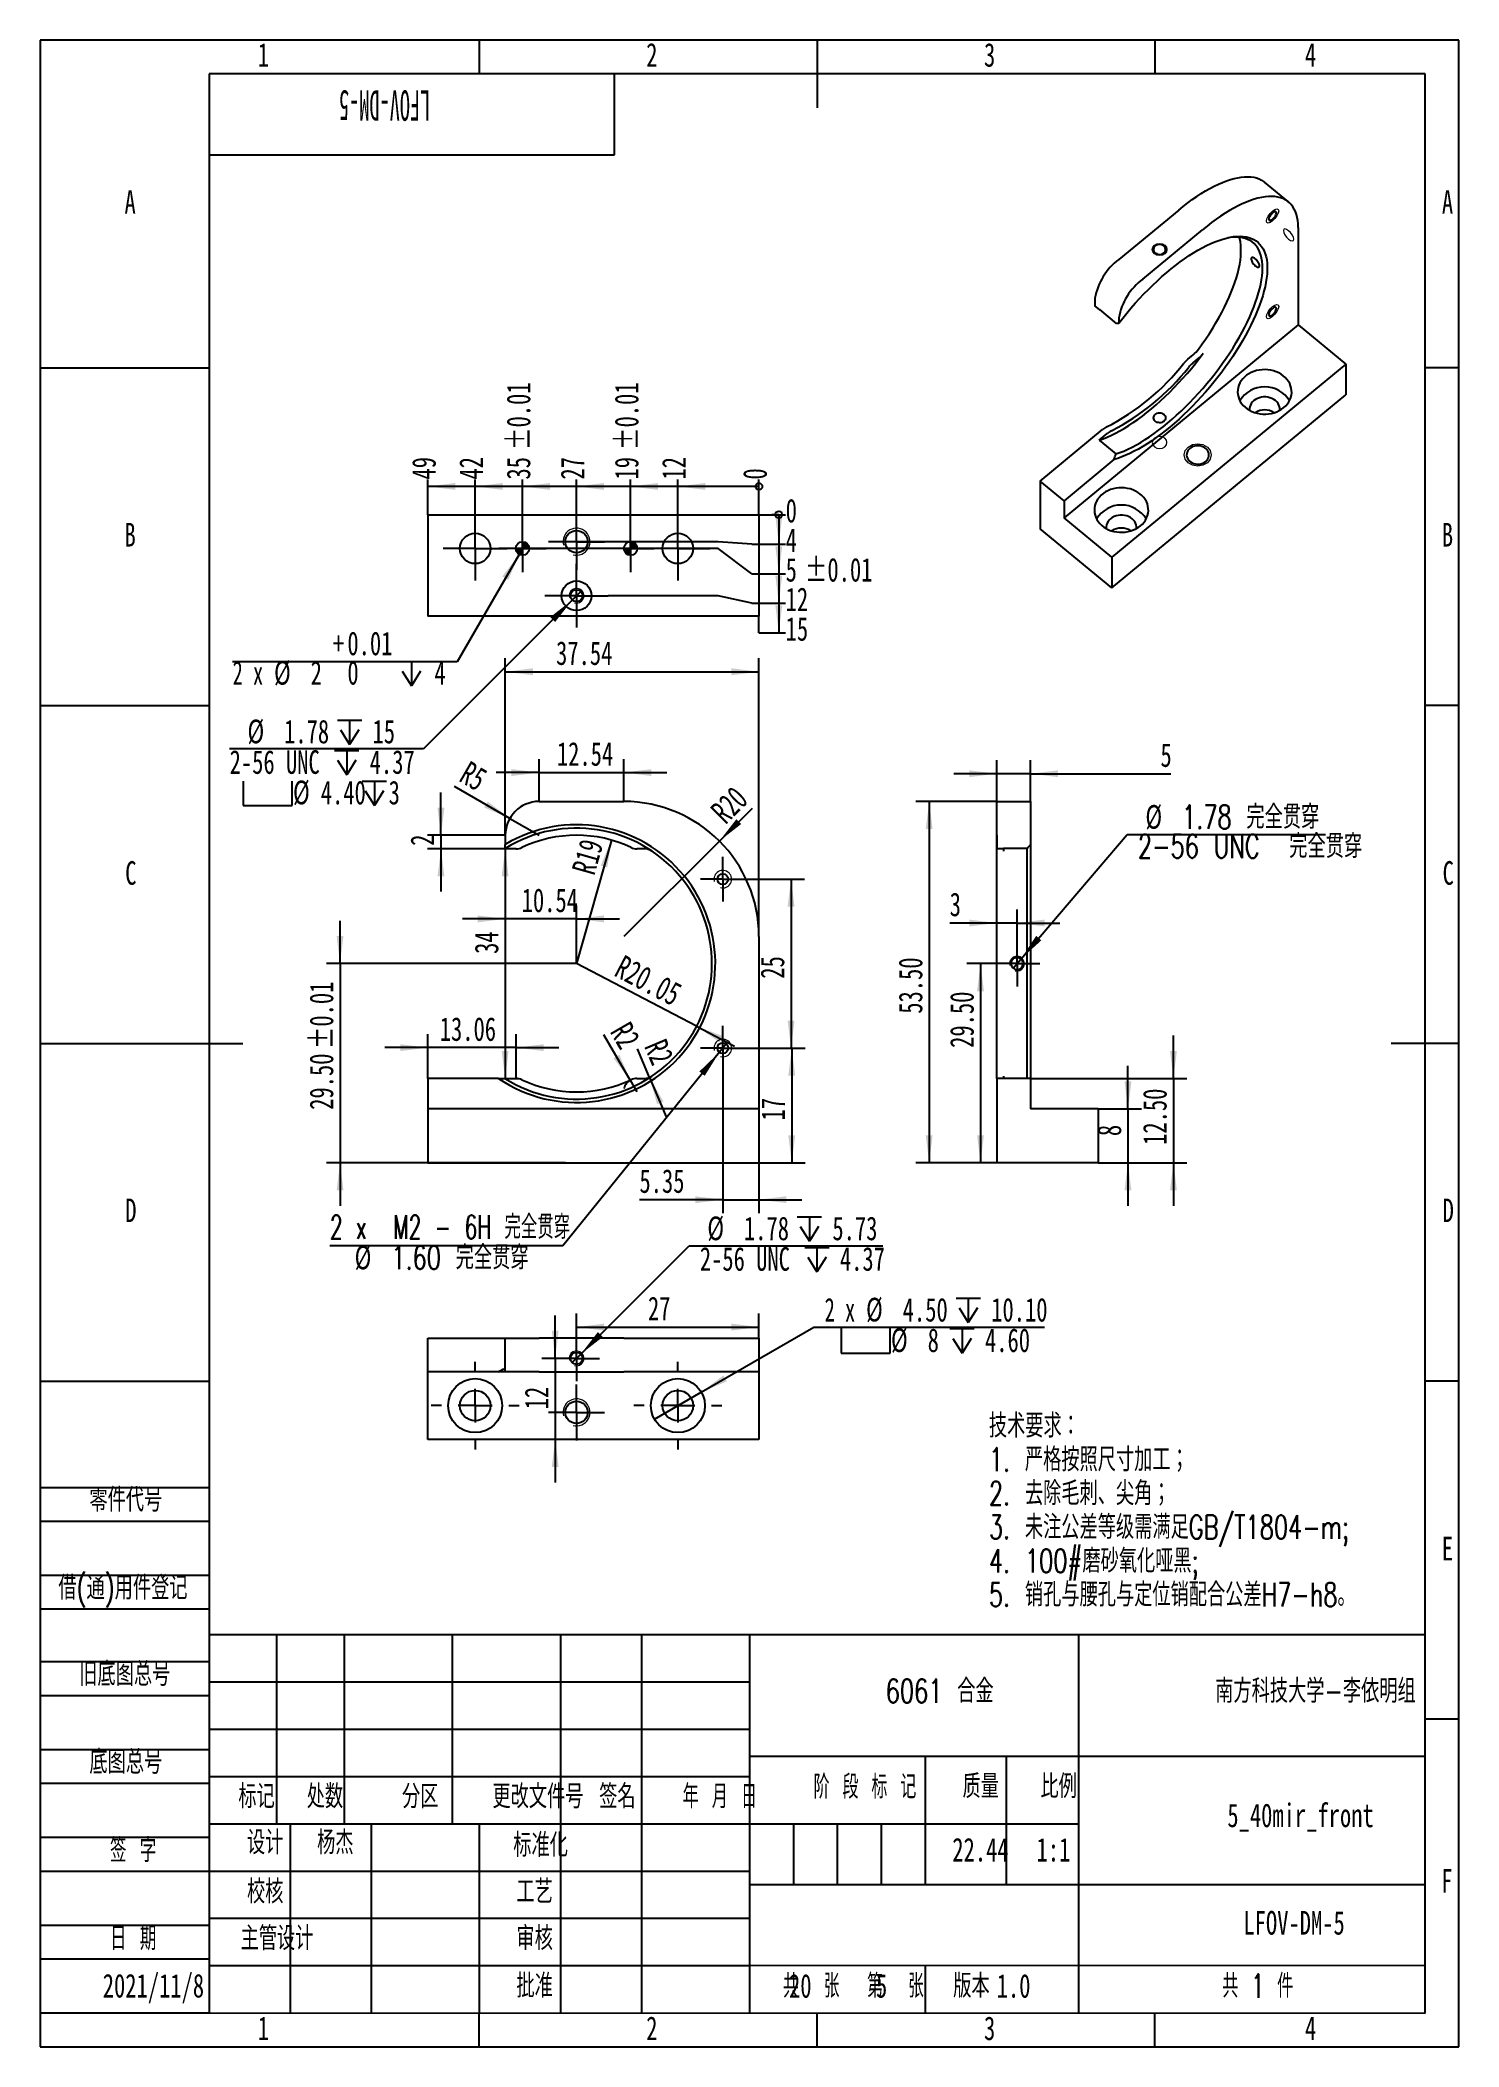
# Model space of a CAD drawing. Header units: millimetres. Extents: x 0 to 210, y 0 to 297.
import ezdxf

# ---------------------------------------------------------------- set-up
doc = ezdxf.new("R2010")
doc.units = ezdxf.units.MM
doc.layers.add('图框', color=7, linetype='Continuous')
doc.layers.add('图纸格式', color=7, linetype='Continuous')
doc.layers.add('根据设置的颜色创建', color=7, linetype='Continuous', lineweight=25)
doc.styles.add('SLDTEXTSTYLE0', font='TXT', dxfattribs={"width": 0.7, "bigfont": 'bigfont'})
doc.styles.add('SLDTEXTSTYLE1', font='TXT', dxfattribs={"width": 0.62, "bigfont": 'bigfont'})
doc.styles.add('SLDTEXTSTYLE2', font='TXT', dxfattribs={"width": 0.614286, "bigfont": 'bigfont'})
doc.styles.add('SLDTEXTSTYLE3', font='TXT', dxfattribs={"width": 0.6, "bigfont": 'bigfont'})
doc.styles.add('SLDTEXTSTYLE4', font='TXT', dxfattribs={"width": 0.633333, "bigfont": 'bigfont'})
doc.styles.add('SLDTEXTSTYLE5', font='TXT', dxfattribs={"width": 0.7})
doc.styles.add('SLDTEXTSTYLE6', font='TXT', dxfattribs={"width": 0.49})
doc.styles.add('SLDTEXTSTYLE7', font='TXT', dxfattribs={"width": 0.629412, "bigfont": 'bigfont'})
doc.styles.add('SLDTEXTSTYLE8', font='TXT', dxfattribs={"width": 0.633333})
doc.dimstyles.new('SLDDIMSTYLE0', dxfattribs={"dimtxt": 3.5, "dimasz": 4.08, "dimexe": 0, "dimexo": 0.0625, "dimgap": 0.875, "dimtad": 2, "dimrnd": 1e-09, "dimzin": 12, "dimdsep": 46, "dimtxsty": 'SLDTEXTSTYLE5', "dimsah": 1, "dimcen": 0, "dimadec": 0, "dimazin": 3, "dimtfac": 1, "dimtofl": 0, "dimtmove": 0, "dimatfit": 3, "dimfxl": 0, "dimfrac": 2, "dimtolj": 1, "dimtzin": 12, "dimarcsym": 0})
doc.dimstyles.new('SLDDIMSTYLE1', dxfattribs={"dimtxt": 3.5, "dimasz": 4.08, "dimexe": 0, "dimexo": 0.0625, "dimgap": 0.875, "dimtad": 2, "dimrnd": 1e-09, "dimzin": 12, "dimdsep": 46, "dimtxsty": 'SLDTEXTSTYLE5', "dimsah": 1, "dimcen": 0.09, "dimadec": 0, "dimazin": 3, "dimtfac": 1, "dimtofl": 0, "dimtmove": 0, "dimatfit": 3, "dimfxl": 0, "dimfrac": 2, "dimtolj": 1, "dimtzin": 12, "dimarcsym": 0})
doc.dimstyles.new('SLDDIMSTYLE10', dxfattribs={"dimtxt": 3.5, "dimasz": 4.08, "dimexe": 0, "dimexo": 0.0625, "dimgap": 0.875, "dimtad": 0, "dimtih": 1, "dimtoh": 1, "dimrnd": 1e-09, "dimzin": 12, "dimdsep": 46, "dimtxsty": 'SLDTEXTSTYLE5', "dimsah": 1, "dimcen": 0.09, "dimadec": 0, "dimazin": 3, "dimtfac": 1, "dimtofl": 0, "dimtmove": 0, "dimatfit": 3, "dimfxl": 0, "dimfrac": 2, "dimtolj": 1, "dimtzin": 12, "dimarcsym": 0})
doc.dimstyles.new('SLDDIMSTYLE11', dxfattribs={"dimtxt": 3.5, "dimasz": 4.08, "dimexe": 0, "dimexo": 0.0625, "dimgap": 0.875, "dimtad": 0, "dimtih": 1, "dimtoh": 1, "dimrnd": 1e-09, "dimzin": 12, "dimdsep": 46, "dimtxsty": 'SLDTEXTSTYLE5', "dimsah": 1, "dimcen": 0.09, "dimadec": 0, "dimazin": 3, "dimtol": 1, "dimtp": 0.01, "dimtm": 0.01, "dimtfac": 1, "dimtofl": 0, "dimtmove": 0, "dimatfit": 3, "dimfxl": 0, "dimfrac": 2, "dimtolj": 1, "dimarcsym": 0})
doc.dimstyles.new('SLDDIMSTYLE12', dxfattribs={"dimtxt": 3.5, "dimasz": 4.08, "dimexe": 0, "dimexo": 0.0625, "dimgap": 0.875, "dimtad": 0, "dimtih": 1, "dimtoh": 1, "dimdec": 6, "dimrnd": 1e-09, "dimzin": 12, "dimdsep": 46, "dimtxsty": 'SLDTEXTSTYLE5', "dimblk1": 'NONE', "dimsah": 1, "dimcen": 0, "dimadec": 0, "dimazin": 3, "dimtol": 1, "dimtp": 0.012, "dimtfac": 1, "dimtmove": 0, "dimatfit": 3, "dimldrblk": 'NONE', "dimfxl": 0, "dimfrac": 2, "dimtolj": 1, "dimtzin": 0, "dimarcsym": 0})
doc.dimstyles.new('SLDDIMSTYLE13', dxfattribs={"dimtxt": 3.5, "dimasz": 4.08, "dimexe": 0, "dimexo": 0.0625, "dimgap": 0.875, "dimtad": 0, "dimtih": 1, "dimtoh": 1, "dimrnd": 1e-09, "dimzin": 4, "dimdsep": 46, "dimtxsty": 'SLDTEXTSTYLE5', "dimblk1": 'NONE', "dimsah": 1, "dimcen": 0, "dimadec": 0, "dimazin": 1, "dimtfac": 1, "dimtmove": 0, "dimatfit": 3, "dimldrblk": 'NONE', "dimfxl": 0, "dimfrac": 2, "dimtolj": 1, "dimtzin": 12, "dimarcsym": 0})
doc.dimstyles.new('SLDDIMSTYLE2', dxfattribs={"dimtxt": 3.5, "dimasz": 4.08, "dimexe": 0, "dimexo": 0.0625, "dimgap": 0.875, "dimtad": 2, "dimrnd": 1e-09, "dimzin": 12, "dimdsep": 46, "dimtxsty": 'SLDTEXTSTYLE5', "dimsah": 1, "dimcen": 0.09, "dimadec": 0, "dimazin": 3, "dimtfac": 1, "dimtmove": 0, "dimatfit": 0, "dimfxl": 0, "dimfrac": 2, "dimtolj": 1, "dimtzin": 12, "dimarcsym": 0})
doc.dimstyles.new('SLDDIMSTYLE3', dxfattribs={"dimtxt": 3.5, "dimasz": 4.08, "dimexe": 0, "dimexo": 0.0625, "dimgap": 0.875, "dimtad": 2, "dimrnd": 1e-09, "dimzin": 12, "dimdsep": 46, "dimtxsty": 'SLDTEXTSTYLE5', "dimsah": 1, "dimcen": 0, "dimadec": 0, "dimazin": 3, "dimtfac": 1, "dimtofl": 0, "dimtmove": 1, "dimatfit": 3, "dimfxl": 0, "dimfrac": 2, "dimtolj": 1, "dimtzin": 12, "dimarcsym": 0})
doc.dimstyles.new('SLDDIMSTYLE4', dxfattribs={"dimtxt": 3.5, "dimasz": 4.08, "dimexe": 0, "dimexo": 0.0625, "dimgap": 0.875, "dimtad": 0, "dimtih": 1, "dimtoh": 1, "dimdec": 6, "dimrnd": 1e-09, "dimzin": 12, "dimdsep": 46, "dimtxsty": 'SLDTEXTSTYLE5', "dimblk1": 'NONE', "dimsah": 1, "dimcen": 0, "dimadec": 0, "dimazin": 3, "dimtfac": 1, "dimtmove": 0, "dimatfit": 3, "dimldrblk": 'NONE', "dimfxl": 0, "dimfrac": 2, "dimtolj": 1, "dimtzin": 12, "dimarcsym": 0})
doc.dimstyles.new('SLDDIMSTYLE5', dxfattribs={"dimtxt": 3.5, "dimasz": 4.08, "dimexe": 0, "dimexo": 0.0625, "dimgap": 0.875, "dimtad": 2, "dimrnd": 1e-09, "dimzin": 4, "dimdsep": 46, "dimtxsty": 'SLDTEXTSTYLE5', "dimsah": 1, "dimcen": 0.09, "dimadec": 0, "dimazin": 1, "dimtol": 1, "dimtp": 0.01, "dimtm": 0.01, "dimtfac": 1, "dimtmove": 0, "dimatfit": 0, "dimfxl": 0, "dimfrac": 2, "dimtolj": 1, "dimarcsym": 0})
doc.dimstyles.new('SLDDIMSTYLE6', dxfattribs={"dimtxt": 3.5, "dimasz": 4.08, "dimexe": 0, "dimexo": 0.0625, "dimgap": 0.875, "dimtad": 2, "dimrnd": 1e-09, "dimzin": 4, "dimdsep": 46, "dimtxsty": 'SLDTEXTSTYLE5', "dimsah": 1, "dimcen": 0.09, "dimadec": 0, "dimazin": 1, "dimtfac": 1, "dimtofl": 0, "dimtmove": 0, "dimatfit": 3, "dimfxl": 0, "dimfrac": 2, "dimtolj": 1, "dimtzin": 12, "dimarcsym": 0})
doc.dimstyles.new('SLDDIMSTYLE7', dxfattribs={"dimtxt": 3.5, "dimasz": 4.08, "dimexe": 0, "dimexo": 0.0625, "dimgap": 0.875, "dimtad": 2, "dimrnd": 1e-09, "dimzin": 4, "dimdsep": 46, "dimtxsty": 'SLDTEXTSTYLE5', "dimsah": 1, "dimcen": 0.09, "dimadec": 0, "dimazin": 1, "dimtfac": 1, "dimtmove": 0, "dimatfit": 0, "dimfxl": 0, "dimfrac": 2, "dimtolj": 1, "dimtzin": 12, "dimarcsym": 0})
doc.dimstyles.new('SLDDIMSTYLE8', dxfattribs={"dimtxt": 3.5, "dimasz": 4.08, "dimexe": 0, "dimexo": 0.0625, "dimgap": 0.875, "dimtad": 0, "dimtih": 1, "dimtoh": 1, "dimrnd": 1e-09, "dimzin": 12, "dimdsep": 46, "dimtxsty": 'SLDTEXTSTYLE5', "dimblk1": 'NONE', "dimsah": 1, "dimcen": 0, "dimadec": 0, "dimazin": 3, "dimtfac": 1, "dimtmove": 0, "dimatfit": 3, "dimldrblk": 'NONE', "dimfxl": 0, "dimfrac": 2, "dimtolj": 1, "dimtzin": 12, "dimarcsym": 0})
doc.dimstyles.new('SLDDIMSTYLE9', dxfattribs={"dimtxt": 3.5, "dimasz": 0.338667, "dimexe": 0, "dimexo": 0.0625, "dimgap": 0.875, "dimtad": 0, "dimtih": 1, "dimtoh": 1, "dimdec": 0, "dimrnd": 1e-09, "dimdsep": 46, "dimtxsty": 'SLDTEXTSTYLE5', "dimblk1": 'ORIGIN', "dimblk2": 'ORIGIN', "dimsah": 1, "dimcen": 0.09, "dimadec": 0, "dimazin": 2, "dimtfac": 1, "dimtdec": 0, "dimtofl": 0, "dimtmove": 0, "dimatfit": 3, "dimldrblk": 'ORIGIN', "dimfxl": 0, "dimfrac": 2, "dimtolj": 1, "dimtzin": 12, "dimarcsym": 0})

msp = doc.modelspace()

# ---------------------------------------------------------------- texts
at = {"color": 7, "linetype": 'Continuous', "lineweight": 0, "char_height": 3.5, "attachment_point": 2, "style": 'SLDTEXTSTYLE5'}
for s, insert in [('1', (33.0444444, 296.5679808)), ('2', (90.5444444, 296.5679808)), ('3', (140.5444444, 296.5679808)), ('4', (188.0444444, 296.5679808))]:
    msp.add_mtext(s, dxfattribs=dict(at, insert=insert))
at = {"layer": '图框', "insert": (50.9924633, 285.064406), "char_height": 4.5, "attachment_point": 2, "rotation": 180, "style": 'SLDTEXTSTYLE6'}
msp.add_mtext('LFOV-DM-5', dxfattribs=at)
at = {"layer": '图框', "char_height": 3.5}
for s, insert, attachment_point, style in [('A', (13.3203125, 274.7909201), 2, 'SLDTEXTSTYLE5'), ('A', (208.3203125, 274.7909201), 2, 'SLDTEXTSTYLE5'), ('B', (13.3203125, 225.5409201), 2, 'SLDTEXTSTYLE5'), ('B', (208.3203125, 225.5409201), 2, 'SLDTEXTSTYLE5'), ('C', (13.4272569, 175.4760692), 2, 'SLDTEXTSTYLE5'), ('C', (208.4272569, 175.4760692), 2, 'SLDTEXTSTYLE5'), ('D', (13.4296875, 125.5409201), 2, 'SLDTEXTSTYLE5'), ('D', (208.4296875, 125.5409201), 2, 'SLDTEXTSTYLE5'), ('零件代号', (7.2921167, 82.703292), 1, 'SLDTEXTSTYLE0'), ('E', (208.3178819, 75.4760692), 2, 'SLDTEXTSTYLE5'), ('借(通)用件登记', (2.7046163, 69.6777326), 1, 'SLDTEXTSTYLE0'), ('旧底图总号', (5.7921164, 56.9053), 1, 'SLDTEXTSTYLE0'), ('6061 合金', (133.1513393, 54.3990529), 2, 'SLDTEXTSTYLE0'), ('南方科技大学-李依明组', (188.7790183, 54.3990529), 2, 'SLDTEXTSTYLE0'), ('底图总号', (7.2921167, 43.8852641), 1, 'SLDTEXTSTYLE0'), ('标记', (32.0401075, 38.7885598), 2, 'SLDTEXTSTYLE0'), ('处数', (42.160637, 38.7885598), 2, 'SLDTEXTSTYLE0'), ('分区', (56.2599008, 38.7885598), 2, 'SLDTEXTSTYLE0'), ('更改文件号', (73.6804743, 38.7885598), 2, 'SLDTEXTSTYLE0'), ('签名', (85.4411077, 38.7885598), 2, 'SLDTEXTSTYLE0'), ('年 月 日', (100.6172965, 38.7885598), 2, 'SLDTEXTSTYLE1'), ('阶 段 标 记', (122.0830501, 40.2162471), 2, 'SLDTEXTSTYLE2'), ('质量', (139.226661, 40.2861817), 2, 'SLDTEXTSTYLE0'), ('比例', (150.7591423, 40.2861817), 2, 'SLDTEXTSTYLE0'), ('5_40mir_front', (186.5635669, 35.9934112), 2, 'SLDTEXTSTYLE5'), ('签 字', (13.7674931, 30.806994), 2, 'SLDTEXTSTYLE4'), ('设计', (33.310827, 31.9727612), 2, 'SLDTEXTSTYLE0'), ('杨杰', (43.691887, 31.9727615), 2, 'SLDTEXTSTYLE0'), ('标准化', (74.0740412, 31.5920386), 2, 'SLDTEXTSTYLE0'), ('22.44', (139.1855966, 30.9083536), 2, 'SLDTEXTSTYLE5'), ('1:1', (149.9862256, 30.9083536), 2, 'SLDTEXTSTYLE5'), ('校核', (33.310827, 24.7021677), 2, 'SLDTEXTSTYLE0'), ('工艺', (73.1966105, 24.7021677), 2, 'SLDTEXTSTYLE0'), ('F', (208.2243055, 26.2909201), 2, 'SLDTEXTSTYLE5'), ('日 期', (13.7674931, 17.7869982), 2, 'SLDTEXTSTYLE4'), ('主管设计', (35.0608271, 17.7879105), 2, 'SLDTEXTSTYLE0'), ('审核', (73.1966105, 17.7973832), 2, 'SLDTEXTSTYLE0'), ('LFOV-DM-5', (185.6120044, 20.0842047), 2, 'SLDTEXTSTYLE5'), ('2021/11/8', (16.7685052, 10.7783984), 2, 'SLDTEXTSTYLE5'), ('批准', (73.199041, 10.7783982), 2, 'SLDTEXTSTYLE0'), ('共  张', (114.1366995, 10.7483197), 2, 'SLDTEXTSTYLE3'), ('20', (110.8485013, 10.74832), 1, 'SLDTEXTSTYLE5'), ('第  张', (126.6114846, 10.7483197), 2, 'SLDTEXTSTYLE3'), ('5', (123.7235415, 10.74832), 1, 'SLDTEXTSTYLE5'), ('版本', (137.8522733, 10.7483197), 2, 'SLDTEXTSTYLE0'), ('1.0', (141.5890189, 10.74832), 1, 'SLDTEXTSTYLE5'), ('共 1 件', (174.9856153, 10.7483197), 1, 'SLDTEXTSTYLE1'), ('1', (33.0444444, 4.4760692), 2, 'SLDTEXTSTYLE5'), ('2', (90.5444444, 4.4760692), 2, 'SLDTEXTSTYLE5'), ('3', (140.5444444, 4.4760692), 2, 'SLDTEXTSTYLE5'), ('4', (188.0444444, 4.4760692), 2, 'SLDTEXTSTYLE5')]:
    msp.add_mtext(s, dxfattribs=dict(at, insert=insert, attachment_point=attachment_point, style=style))

# ---------------------------------------------------------------- blocks, each defined once
blk = doc.blocks.new('SW_NOTE_0')
at = {"layer": '图纸格式', "color": 0, "char_height": 3.5, "attachment_point": 1, "style": 'SLDTEXTSTYLE0'}
for s, insert in [('技术要求：', (0, 4.51)), ('1. 严格按照尺寸加工；', (0, -0.49)), ('2. 去除毛刺、尖角；', (0, -5.49)), ('3. 未注公差等级需满足GB/T1804-m;', (0, -10.49)), ('4. 100#磨砂氧化哑黑;', (0, -15.49)), ('5. 销孔与腰孔与定位销配合公差H7-h8。', (0, -20.49))]:
    blk.add_mtext(s, dxfattribs=dict(at, insert=insert))
blk = doc.blocks.new('_D')
at = {"layer": '根据设置的颜色创建'}
for q in [(79.39, 160.31), (102.8, 148.1)]:
    blk.add_line((97.17, 151.03), q, dxfattribs=at)
blk.add_solid([(97.17, 151.03), (100.55, 148.69), (101.02, 149.6)], dxfattribs=at)
at = {"layer": '根据设置的颜色创建', "insert": (86.41, 161.69), "char_height": 3.5, "attachment_point": 1, "rotation": 332.4435, "style": 'SLDTEXTSTYLE5'}
blk.add_mtext('R20.05', dxfattribs=at)
blk = doc.blocks.new('_D_1')
at = {"layer": '根据设置的颜色创建'}
blk.add_line((84.56, 178.59), (79.39, 160.31), dxfattribs=at)
blk.add_solid([(84.56, 178.59), (82.97, 174.8), (83.94, 174.53)], dxfattribs=at)
at = {"layer": '根据设置的颜色创建', "insert": (78.65, 174.19), "char_height": 3.5, "attachment_point": 1, "rotation": 74.21, "style": 'SLDTEXTSTYLE5'}
blk.add_mtext('R19', dxfattribs=at)
blk = doc.blocks.new('_D_2')
at = {"layer": '根据设置的颜色创建'}
for q in [(61.32, 186.54), (73.85, 179.31)]:
    blk.add_line((69.52, 181.81), q, dxfattribs=at)
blk.add_solid([(69.52, 181.81), (66.25, 184.29), (65.74, 183.41)], dxfattribs=at)
at = {"layer": '根据设置的颜色创建', "insert": (63.57, 190.43), "char_height": 3.5, "attachment_point": 1, "rotation": 330, "style": 'SLDTEXTSTYLE5'}
blk.add_mtext('R5', dxfattribs=at)
blk = doc.blocks.new('_D_3')
at = {"layer": '根据设置的颜色创建'}
for q in [(105.42, 183.34), (86.39, 164.31)]:
    blk.add_line((100.54, 178.45), q, dxfattribs=at)
blk.add_solid([(100.54, 178.45), (103.78, 180.98), (103.06, 181.69)], dxfattribs=at)
at = {"layer": '根据设置的颜色创建', "insert": (98.98, 183.27), "char_height": 3.5, "attachment_point": 1, "rotation": 45, "style": 'SLDTEXTSTYLE5'}
blk.add_mtext('R20', dxfattribs=at)
blk = doc.blocks.new('_D_4')
at = {"layer": '根据设置的颜色创建'}
for p, q in [((104.35, 172.81), (113.15, 172.81)), ((111.15, 172.81), (111.15, 147.81)), ((104.35, 147.81), (113.15, 147.81))]:
    blk.add_line(p, q, dxfattribs=at)
for points in [[(111.15, 172.81), (110.64, 168.73), (111.66, 168.73)], [(111.15, 147.81), (111.66, 151.89), (110.64, 151.89)]]:
    blk.add_solid(points, dxfattribs=at)
at = {"layer": '根据设置的颜色创建', "insert": (106.64, 158.08), "char_height": 3.5, "attachment_point": 1, "rotation": 90, "style": 'SLDTEXTSTYLE5'}
blk.add_mtext('25', dxfattribs=at)
blk = doc.blocks.new('_D_5')
at = {"layer": '根据设置的颜色创建'}
for p, q in [((104.35, 147.81), (113.25, 147.81)), ((111.25, 147.81), (111.25, 130.81)), ((106.39, 130.81), (113.25, 130.81))]:
    blk.add_line(p, q, dxfattribs=at)
for points in [[(111.25, 147.81), (110.74, 143.73), (111.76, 143.73)], [(111.25, 130.81), (111.76, 134.89), (110.74, 134.89)]]:
    blk.add_solid(points, dxfattribs=at)
at = {"layer": '根据设置的颜色创建', "insert": (106.74, 137.1), "char_height": 3.5, "attachment_point": 1, "rotation": 90, "style": 'SLDTEXTSTYLE5'}
blk.add_mtext('17', dxfattribs=at)
blk = doc.blocks.new('_D_6')
at = {"layer": '根据设置的颜色创建'}
for p, q in [((101.05, 144.51), (101.05, 123.37)), ((106.39, 130.81), (106.39, 123.37)), ((101.05, 125.37), (88.71, 125.37)), ((101.05, 125.37), (106.39, 125.37)), ((106.39, 125.37), (112.74, 125.37))]:
    blk.add_line(p, q, dxfattribs=at)
for points in [[(101.05, 125.37), (96.97, 125.87), (96.97, 124.86)], [(106.39, 125.37), (110.47, 124.86), (110.47, 125.87)]]:
    blk.add_solid(points, dxfattribs=at)
at = {"layer": '根据设置的颜色创建', "insert": (88.71, 129.88), "char_height": 3.5, "attachment_point": 1, "style": 'SLDTEXTSTYLE5'}
blk.add_mtext('5.35', dxfattribs=at)
blk = doc.blocks.new('_D_7')
at = {"layer": '根据设置的颜色创建'}
for p, q in [((68.85, 179.31), (68.85, 205.51)), ((106.39, 164.31), (106.39, 205.51)), ((68.85, 203.51), (106.39, 203.51))]:
    blk.add_line(p, q, dxfattribs=at)
for points in [[(68.85, 203.51), (72.93, 203), (72.93, 204.02)], [(106.39, 203.51), (102.31, 204.02), (102.31, 203)]]:
    blk.add_solid(points, dxfattribs=at)
at = {"layer": '根据设置的颜色创建', "insert": (76.37, 208.02), "char_height": 3.5, "attachment_point": 1, "style": 'SLDTEXTSTYLE5'}
blk.add_mtext('37.54', dxfattribs=at)
blk = doc.blocks.new('_D_8')
at = {"layer": '根据设置的颜色创建'}
for p, q in [((57.39, 143.31), (57.39, 149.87)), ((70.45, 143.31), (70.45, 149.87)), ((57.39, 147.87), (51.04, 147.87)), ((70.45, 147.87), (57.39, 147.87)), ((70.45, 147.87), (76.8, 147.87))]:
    blk.add_line(p, q, dxfattribs=at)
for points in [[(57.39, 147.87), (53.31, 148.38), (53.31, 147.36)], [(70.45, 147.87), (74.53, 147.36), (74.53, 148.38)]]:
    blk.add_solid(points, dxfattribs=at)
at = {"layer": '根据设置的颜色创建', "insert": (59.15, 152.38), "char_height": 3.5, "attachment_point": 1, "style": 'SLDTEXTSTYLE5'}
blk.add_mtext('13.06', dxfattribs=at)
blk = doc.blocks.new('_D_9')
at = {"layer": '根据设置的颜色创建'}
for q in [(88.43, 147.69), (92.67, 137.61)]:
    blk.add_line((90.21, 143.46), q, dxfattribs=at)
blk.add_solid([(90.21, 143.46), (91.32, 139.51), (92.26, 139.9)], dxfattribs=at)
at = {"layer": '根据设置的颜色创建', "insert": (92.59, 149.44), "char_height": 3.5, "attachment_point": 1, "rotation": 292.7873, "style": 'SLDTEXTSTYLE5'}
blk.add_mtext('R2', dxfattribs=at)
blk = doc.blocks.new('_D_10')
at = {"layer": '根据设置的颜色创建'}
for q in [(83.45, 149.77), (88.34, 141.31)]:
    blk.add_line((87.34, 143.04), q, dxfattribs=at)
blk.add_arc((88.34, 141.31), 2, 115.2088, 165, dxfattribs=at)
blk.add_solid([(87.34, 143.04), (85.74, 146.83), (84.86, 146.32)], dxfattribs=at)
at = {"layer": '根据设置的颜色创建', "insert": (87.3, 151.99), "char_height": 3.5, "attachment_point": 1, "rotation": 300, "style": 'SLDTEXTSTYLE5'}
blk.add_mtext('R2', dxfattribs=at)
blk = doc.blocks.new('_D_11')
at = {"layer": '根据设置的颜色创建'}
for p, q in [((59.33, 179.31), (59.33, 185.66)), ((68.85, 179.31), (57.33, 179.31)), ((59.33, 179.31), (59.33, 177.31)), ((68.85, 177.31), (57.33, 177.31)), ((59.33, 177.31), (59.33, 170.96))]:
    blk.add_line(p, q, dxfattribs=at)
for points in [[(59.33, 179.31), (59.84, 183.39), (58.82, 183.39)], [(59.33, 177.31), (58.82, 173.23), (59.84, 173.23)]]:
    blk.add_solid(points, dxfattribs=at)
at = {"layer": '根据设置的颜色创建', "insert": (54.82, 177.75), "char_height": 3.5, "attachment_point": 1, "rotation": 90, "style": 'SLDTEXTSTYLE5'}
blk.add_mtext('2', dxfattribs=at)
blk = doc.blocks.new('_D_12')
at = {"layer": '根据设置的颜色创建'}
for p, q in [((73.85, 184.31), (73.85, 190.59)), ((86.39, 184.31), (86.39, 190.59)), ((73.85, 188.59), (67.5, 188.59)), ((73.85, 188.59), (86.39, 188.59)), ((86.39, 188.59), (92.74, 188.59))]:
    blk.add_line(p, q, dxfattribs=at)
for points in [[(73.85, 188.59), (69.77, 189.1), (69.77, 188.08)], [(86.39, 188.59), (90.47, 188.08), (90.47, 189.1)]]:
    blk.add_solid(points, dxfattribs=at)
at = {"layer": '根据设置的颜色创建', "insert": (76.49, 193.1), "char_height": 3.5, "attachment_point": 1, "style": 'SLDTEXTSTYLE5'}
blk.add_mtext('12.54', dxfattribs=at)
blk = doc.blocks.new('_D_13')
at = {"layer": '根据设置的颜色创建'}
for p, q in [((100.54, 147.19), (77.36, 118.56)), ((101.55, 148.43), (100.54, 147.19)), ((77.36, 118.56), (42.89, 118.56))]:
    blk.add_line(p, q, dxfattribs=at)
blk.add_solid([(100.54, 147.19), (97.58, 144.34), (98.37, 143.7)], dxfattribs=at)
at = {"layer": '根据设置的颜色创建', "char_height": 3.5, "attachment_point": 1}
for s, insert, style in [('2 x  M2 - 6H 完全贯穿', (42.89, 123.07), 'SLDTEXTSTYLE7'), ('1.60 完全贯穿', (51.98, 118.56), 'SLDTEXTSTYLE0'), ('%%c', (46.55, 118.57), 'SLDTEXTSTYLE5')]:
    blk.add_mtext(s, dxfattribs=dict(at, insert=insert, style=style))
blk = doc.blocks.new('_None')
blk = doc.blocks.new('_D_14')
at = {"layer": '根据设置的颜色创建'}
for p, q in [((44.39, 160.31), (44.39, 166.66)), ((79.39, 160.31), (42.39, 160.31)), ((44.39, 160.31), (44.39, 130.81)), ((77.74, 130.81), (42.39, 130.81)), ((44.39, 130.81), (44.39, 124.46))]:
    blk.add_line(p, q, dxfattribs=at)
for points in [[(44.39, 160.31), (44.9, 164.39), (43.89, 164.39)], [(44.39, 130.81), (43.89, 126.73), (44.9, 126.73)]]:
    blk.add_solid(points, dxfattribs=at)
at = {"layer": '根据设置的颜色创建', "char_height": 3.5, "attachment_point": 1, "rotation": 90, "style": 'SLDTEXTSTYLE5'}
for s, insert in [('±0.01', (39.88, 147.65)), ('29.50', (39.88, 138.67))]:
    blk.add_mtext(s, dxfattribs=dict(at, insert=insert))
blk = doc.blocks.new('_D_15')
at = {"layer": '根据设置的颜色创建'}
for p, q in [((68.85, 177.31), (66.83, 177.31)), ((68.83, 177.31), (68.83, 143.31)), ((70.45, 143.31), (70.83, 143.31))]:
    blk.add_line(p, q, dxfattribs=at)
for points in [[(68.83, 177.31), (68.32, 173.23), (69.34, 173.23)], [(68.83, 143.31), (69.34, 147.39), (68.32, 147.39)]]:
    blk.add_solid(points, dxfattribs=at)
at = {"layer": '根据设置的颜色创建', "insert": (64.32, 161.75), "char_height": 3.5, "attachment_point": 1, "rotation": 90, "style": 'SLDTEXTSTYLE5'}
blk.add_mtext('34', dxfattribs=at)
blk = doc.blocks.new('_D_16')
at = {"layer": '根据设置的颜色创建'}
for p, q in [((68.85, 177.31), (68.85, 164.93)), ((68.85, 166.93), (62.5, 166.93)), ((79.39, 166.93), (68.85, 166.93)), ((79.39, 160.31), (79.39, 168.93)), ((79.39, 166.93), (85.74, 166.93))]:
    blk.add_line(p, q, dxfattribs=at)
for points in [[(68.85, 166.93), (64.77, 167.44), (64.77, 166.42)], [(79.39, 166.93), (83.47, 166.42), (83.47, 167.44)]]:
    blk.add_solid(points, dxfattribs=at)
at = {"layer": '根据设置的颜色创建', "insert": (71.28, 171.44), "char_height": 3.5, "attachment_point": 1, "style": 'SLDTEXTSTYLE5'}
blk.add_mtext('10.54', dxfattribs=at)
blk = doc.blocks.new('SW_CENTERMARKSYMBOL_0')
at = {"layer": '根据设置的颜色创建', "color": 0}
for p, q in [((0, 2.5), (0, 3.3)), ((0, 0), (-2.5, 0)), ((0, 0), (0, 2.5)), ((0, 0), (0, -2.5)), ((0, 0), (2.5, 0)), ((2.5, 0), (3.3, 0)), ((-2.5, 0), (-3.3, 0)), ((0, -2.5), (0, -3.3))]:
    blk.add_line(p, q, dxfattribs=at)
blk = doc.blocks.new('SW_CENTERMARKSYMBOL_1')
at = {"layer": '根据设置的颜色创建', "color": 0}
for p, q in [((0, 2.5), (0, 3.3)), ((0, 0), (-2.5, 0)), ((0, 0), (0, 2.5)), ((0, 0), (0, -2.5)), ((0, 0), (2.5, 0)), ((2.5, 0), (3.3, 0)), ((-2.5, 0), (-3.3, 0)), ((0, -2.5), (0, -3.3))]:
    blk.add_line(p, q, dxfattribs=at)
blk = doc.blocks.new('_D_17')
at = {"layer": '根据设置的颜色创建'}
for p, q in [((141.6, 176.97), (141.6, 190.42)), ((146.6, 184.31), (146.6, 190.42)), ((141.6, 188.42), (135.25, 188.42)), ((146.6, 188.42), (141.6, 188.42)), ((146.6, 188.42), (167.36, 188.42))]:
    blk.add_line(p, q, dxfattribs=at)
for points in [[(141.6, 188.42), (137.52, 188.92), (137.52, 187.91)], [(146.6, 188.42), (150.68, 187.91), (150.68, 188.92)]]:
    blk.add_solid(points, dxfattribs=at)
at = {"layer": '根据设置的颜色创建', "insert": (165.83, 192.93), "char_height": 3.5, "attachment_point": 1, "style": 'SLDTEXTSTYLE5'}
blk.add_mtext('5', dxfattribs=at)
blk = doc.blocks.new('_D_18')
at = {"layer": '根据设置的颜色创建'}
for p, q in [((141.6, 184.31), (129.6, 184.31)), ((131.6, 184.31), (131.6, 130.81)), ((146.8, 130.81), (129.6, 130.81))]:
    blk.add_line(p, q, dxfattribs=at)
for points in [[(131.6, 184.31), (131.09, 180.23), (132.1, 180.23)], [(131.6, 130.81), (132.1, 134.89), (131.09, 134.89)]]:
    blk.add_solid(points, dxfattribs=at)
at = {"layer": '根据设置的颜色创建', "insert": (127.08, 152.89), "char_height": 3.5, "attachment_point": 1, "rotation": 90, "style": 'SLDTEXTSTYLE5'}
blk.add_mtext('53.50', dxfattribs=at)
blk = doc.blocks.new('_D_19')
at = {"layer": '根据设置的颜色创建'}
for p, q in [((144.6, 160.31), (137.19, 160.31)), ((139.19, 160.31), (139.19, 130.81)), ((141.6, 130.81), (137.19, 130.81))]:
    blk.add_line(p, q, dxfattribs=at)
for points in [[(139.19, 160.31), (138.69, 156.23), (139.7, 156.23)], [(139.19, 130.81), (139.7, 134.89), (138.69, 134.89)]]:
    blk.add_solid(points, dxfattribs=at)
at = {"layer": '根据设置的颜色创建', "insert": (134.68, 147.84), "char_height": 3.5, "attachment_point": 1, "rotation": 90, "style": 'SLDTEXTSTYLE5'}
blk.add_mtext('29.50', dxfattribs=at)
blk = doc.blocks.new('_D_20')
at = {"layer": '根据设置的颜色创建'}
for p, q in [((144.6, 163.7), (144.6, 168.32)), ((141.6, 166.32), (134.63, 166.32)), ((144.6, 166.32), (141.6, 166.32)), ((144.6, 166.32), (150.95, 166.32))]:
    blk.add_line(p, q, dxfattribs=at)
for points in [[(141.6, 166.32), (137.52, 166.83), (137.52, 165.81)], [(144.6, 166.32), (148.68, 165.81), (148.68, 166.83)]]:
    blk.add_solid(points, dxfattribs=at)
at = {"layer": '根据设置的颜色创建', "insert": (134.63, 170.83), "char_height": 3.5, "attachment_point": 1, "style": 'SLDTEXTSTYLE5'}
blk.add_mtext('3', dxfattribs=at)
blk = doc.blocks.new('_D_21')
at = {"layer": '根据设置的颜色创建'}
for p, q in [((167.75, 143.31), (167.75, 149.66)), ((146.6, 143.31), (169.75, 143.31)), ((167.75, 143.31), (167.75, 130.81)), ((156.6, 130.81), (169.75, 130.81)), ((167.75, 130.81), (167.75, 124.46))]:
    blk.add_line(p, q, dxfattribs=at)
for points in [[(167.75, 143.31), (168.26, 147.39), (167.24, 147.39)], [(167.75, 130.81), (167.24, 126.73), (168.26, 126.73)]]:
    blk.add_solid(points, dxfattribs=at)
at = {"layer": '根据设置的颜色创建', "insert": (163.24, 133.48), "char_height": 3.5, "attachment_point": 1, "rotation": 90, "style": 'SLDTEXTSTYLE5'}
blk.add_mtext('12.50', dxfattribs=at)
blk = doc.blocks.new('_D_22')
at = {"layer": '根据设置的颜色创建'}
for p, q in [((161.02, 138.81), (161.02, 145.16)), ((156.6, 138.81), (163.02, 138.81)), ((161.02, 138.81), (161.02, 130.81)), ((156.6, 130.81), (163.02, 130.81)), ((161.02, 130.81), (161.02, 124.46))]:
    blk.add_line(p, q, dxfattribs=at)
for points in [[(161.02, 138.81), (161.53, 142.89), (160.51, 142.89)], [(161.02, 130.81), (160.51, 126.73), (161.53, 126.73)]]:
    blk.add_solid(points, dxfattribs=at)
at = {"layer": '根据设置的颜色创建', "insert": (156.51, 134.78), "char_height": 3.5, "attachment_point": 1, "rotation": 90, "style": 'SLDTEXTSTYLE5'}
blk.add_mtext('8', dxfattribs=at)
blk = doc.blocks.new('_D_23')
at = {"layer": '根据设置的颜色创建'}
for p, q in [((145.17, 160.99), (160.9, 179.44)), ((160.9, 179.44), (190.26, 179.44)), ((144.02, 159.63), (145.17, 160.99))]:
    blk.add_line(p, q, dxfattribs=at)
blk.add_solid([(145.17, 160.99), (148.2, 163.76), (147.43, 164.42)], dxfattribs=at)
at = {"layer": '根据设置的颜色创建', "char_height": 3.5, "attachment_point": 1}
for s, insert, style in [('%%c', (163.6, 183.78), 'SLDTEXTSTYLE5'), ('1.78 完全贯穿', (169.02, 183.77), 'SLDTEXTSTYLE0'), ('2-56 UNC  完全贯穿', (162.49, 179.44), 'SLDTEXTSTYLE0')]:
    blk.add_mtext(s, dxfattribs=dict(at, insert=insert, style=style))
blk = doc.blocks.new('SW_CENTERMARKSYMBOL_2')
at = {"layer": '根据设置的颜色创建', "color": 0}
for p, q in [((0, 2.5), (0, 3.389)), ((-2.5, 0), (-3.389, 0)), ((0, 0), (-2.5, 0)), ((0, 0), (0, 2.5)), ((0, 0), (0, -2.5)), ((0, 0), (2.5, 0)), ((2.5, 0), (3.389, 0)), ((0, -2.5), (0, -3.389))]:
    blk.add_line(p, q, dxfattribs=at)
blk = doc.blocks.new('_Origin')
at = {"color": 0, "linetype": 'ByBlock', "lineweight": -2}
blk.add_line((0, 0), (-1, 0), dxfattribs=at)
blk.add_circle((0, 0), 0.5, dxfattribs=at)
blk = doc.blocks.new('_D_24')
at = {"layer": '根据设置的颜色创建'}
blk.add_line((106.39, 226.76), (110.35, 226.76), dxfattribs=at)
at = {"layer": '根据设置的颜色创建', "xscale": 1.016, "yscale": 1.016}
blk.add_blockref('_Origin', (109.33, 226.76), dxfattribs=at)
at = {"layer": '根据设置的颜色创建', "insert": (110.35, 229.11), "char_height": 3.5, "attachment_point": 1, "style": 'SLDTEXTSTYLE5'}
blk.add_mtext('0', dxfattribs=at)
blk = doc.blocks.new('_D_25')
at = {"layer": '根据设置的颜色创建'}
for p, q in [((109.33, 226.76), (109.33, 222.39)), ((100.35, 222.76), (79.39, 222.76)), ((105.35, 222.39), (100.35, 222.76)), ((105.35, 222.39), (110.35, 222.39))]:
    blk.add_line(p, q, dxfattribs=at)
blk.add_solid([(109.33, 222.39), (109.84, 226.47), (108.83, 226.47)], dxfattribs=at)
at = {"layer": '根据设置的颜色创建', "insert": (110.35, 224.73), "char_height": 3.5, "attachment_point": 1, "style": 'SLDTEXTSTYLE5'}
blk.add_mtext('4', dxfattribs=at)
blk = doc.blocks.new('_D_26')
at = {"layer": '根据设置的颜色创建'}
for p, q in [((100.35, 221.76), (69.14, 221.76)), ((105.35, 218.01), (100.35, 221.76)), ((109.33, 222.39), (109.33, 218.01)), ((105.35, 218.01), (110.35, 218.01))]:
    blk.add_line(p, q, dxfattribs=at)
blk.add_solid([(109.33, 218.01), (109.84, 222.09), (108.83, 222.09)], dxfattribs=at)
at = {"layer": '根据设置的颜色创建', "char_height": 3.5, "attachment_point": 1, "style": 'SLDTEXTSTYLE5'}
for s, insert in [('5', (110.35, 220.36)), ('±0.01', (113.2, 220.36))]:
    blk.add_mtext(s, dxfattribs=dict(at, insert=insert))
blk = doc.blocks.new('_D_27')
at = {"layer": '根据设置的颜色创建'}
for p, q in [((109.33, 218.01), (109.33, 213.64)), ((100.35, 214.76), (84.09, 214.76)), ((105.35, 213.64), (100.35, 214.76)), ((105.35, 213.64), (110.35, 213.64))]:
    blk.add_line(p, q, dxfattribs=at)
blk.add_solid([(109.33, 213.64), (109.84, 217.72), (108.83, 217.72)], dxfattribs=at)
at = {"layer": '根据设置的颜色创建', "insert": (110.35, 215.98), "char_height": 3.5, "attachment_point": 1, "style": 'SLDTEXTSTYLE5'}
blk.add_mtext('12', dxfattribs=at)
blk = doc.blocks.new('_D_28')
at = {"layer": '根据设置的颜色创建'}
for p, q in [((106.39, 209.26), (106.39, 211.76)), ((109.33, 213.64), (109.33, 209.26)), ((106.39, 209.26), (110.35, 209.26))]:
    blk.add_line(p, q, dxfattribs=at)
blk.add_solid([(109.33, 209.26), (109.84, 213.34), (108.83, 213.34)], dxfattribs=at)
at = {"layer": '根据设置的颜色创建', "insert": (110.35, 211.61), "char_height": 3.5, "attachment_point": 1, "style": 'SLDTEXTSTYLE5'}
blk.add_mtext('15', dxfattribs=at)
blk = doc.blocks.new('_D_29')
at = {"layer": '根据设置的颜色创建'}
blk.add_line((106.39, 226.76), (106.39, 231.96), dxfattribs=at)
at = {"layer": '根据设置的颜色创建', "xscale": 1.016, "yscale": 1.016}
blk.add_blockref('_Origin', (106.39, 230.94), dxfattribs=at)
at = {"layer": '根据设置的颜色创建', "insert": (104.05, 231.96), "char_height": 3.5, "attachment_point": 1, "rotation": 90, "style": 'SLDTEXTSTYLE5'}
blk.add_mtext('0', dxfattribs=at)
blk = doc.blocks.new('_D_30')
at = {"layer": '根据设置的颜色创建'}
for p, q in [((94.39, 226.51), (94.39, 231.96)), ((106.39, 230.94), (94.39, 230.94))]:
    blk.add_line(p, q, dxfattribs=at)
blk.add_solid([(94.39, 230.94), (98.47, 230.43), (98.47, 231.45)], dxfattribs=at)
at = {"layer": '根据设置的颜色创建', "insert": (92.05, 231.96), "char_height": 3.5, "attachment_point": 1, "rotation": 90, "style": 'SLDTEXTSTYLE5'}
blk.add_mtext('12', dxfattribs=at)
blk = doc.blocks.new('_D_31')
at = {"layer": '根据设置的颜色创建'}
for p, q in [((87.39, 225.26), (87.39, 231.96)), ((94.39, 230.94), (87.39, 230.94))]:
    blk.add_line(p, q, dxfattribs=at)
blk.add_solid([(87.39, 230.94), (91.47, 230.43), (91.47, 231.45)], dxfattribs=at)
at = {"layer": '根据设置的颜色创建', "char_height": 3.5, "attachment_point": 1, "rotation": 90, "style": 'SLDTEXTSTYLE5'}
for s, insert in [('±0.01', (85.05, 236.34)), ('19', (85.05, 231.96))]:
    blk.add_mtext(s, dxfattribs=dict(at, insert=insert))
blk = doc.blocks.new('_D_32')
at = {"layer": '根据设置的颜色创建'}
for p, q in [((79.39, 222.76), (79.39, 231.96)), ((87.39, 230.94), (79.39, 230.94))]:
    blk.add_line(p, q, dxfattribs=at)
blk.add_solid([(79.39, 230.94), (83.47, 230.43), (83.47, 231.45)], dxfattribs=at)
at = {"layer": '根据设置的颜色创建', "insert": (77.05, 231.96), "char_height": 3.5, "attachment_point": 1, "rotation": 90, "style": 'SLDTEXTSTYLE5'}
blk.add_mtext('27', dxfattribs=at)
blk = doc.blocks.new('_D_33')
at = {"layer": '根据设置的颜色创建'}
for p, q in [((71.39, 225.26), (71.39, 231.96)), ((79.39, 230.94), (71.39, 230.94))]:
    blk.add_line(p, q, dxfattribs=at)
blk.add_solid([(71.39, 230.94), (75.47, 230.43), (75.47, 231.45)], dxfattribs=at)
at = {"layer": '根据设置的颜色创建', "char_height": 3.5, "attachment_point": 1, "rotation": 90, "style": 'SLDTEXTSTYLE5'}
for s, insert in [('±0.01', (69.05, 236.34)), ('35', (69.05, 231.96))]:
    blk.add_mtext(s, dxfattribs=dict(at, insert=insert))
blk = doc.blocks.new('_D_34')
at = {"layer": '根据设置的颜色创建'}
for p, q in [((64.39, 226.51), (64.39, 231.96)), ((71.39, 230.94), (64.39, 230.94))]:
    blk.add_line(p, q, dxfattribs=at)
blk.add_solid([(64.39, 230.94), (68.47, 230.43), (68.47, 231.45)], dxfattribs=at)
at = {"layer": '根据设置的颜色创建', "insert": (62.05, 231.96), "char_height": 3.5, "attachment_point": 1, "rotation": 90, "style": 'SLDTEXTSTYLE5'}
blk.add_mtext('42', dxfattribs=at)
blk = doc.blocks.new('_D_35')
at = {"layer": '根据设置的颜色创建'}
for p, q in [((57.39, 226.76), (57.39, 231.96)), ((64.39, 230.94), (57.39, 230.94))]:
    blk.add_line(p, q, dxfattribs=at)
blk.add_solid([(57.39, 230.94), (61.47, 230.43), (61.47, 231.45)], dxfattribs=at)
at = {"layer": '根据设置的颜色创建', "insert": (55.05, 231.96), "char_height": 3.5, "attachment_point": 1, "rotation": 90, "style": 'SLDTEXTSTYLE5'}
blk.add_mtext('49', dxfattribs=at)
blk = doc.blocks.new('SW_SYMBOL_HOLE_DEPTH')
at = {"layer": '根据设置的颜色创建', "color": 0}
for p, q in [((0, 875), (800, 875)), ((400, 875), (400, 75)), ((100, 555), (400, 75)), ((700, 555), (400, 75))]:
    blk.add_line(p, q, dxfattribs=at)
blk = doc.blocks.new('_D_36')
at = {"layer": '根据设置的颜色创建'}
for p, q in [((70.89, 220.89), (61.71, 204.98)), ((71.89, 222.63), (70.89, 220.89)), ((61.71, 204.98), (28.49, 204.98))]:
    blk.add_line(p, q, dxfattribs=at)
blk.add_solid([(70.89, 220.89), (68.42, 217.61), (69.3, 217.11)], dxfattribs=at)
at = {"layer": '根据设置的颜色创建', "xscale": 0.004511737089201878, "yscale": 0.004511737089201878, "zscale": 0.004511737089201878}
blk.add_blockref('SW_SYMBOL_HOLE_DEPTH', (53.15, 201.1), dxfattribs=at)
at = {"layer": '根据设置的颜色创建', "char_height": 3.5, "attachment_point": 1}
for s, insert, style in [('+', (43.33, 209.46), 'SLDTEXTSTYLE5'), ('0.01', (45.48, 209.46), 'SLDTEXTSTYLE5'), ('2 x', (28.49, 205.09), 'SLDTEXTSTYLE8'), ('%%c', (34.62, 205.11), 'SLDTEXTSTYLE5'), ('2', (40.04, 205.09), 'SLDTEXTSTYLE5'), ('0', (45.48, 205.11), 'SLDTEXTSTYLE5'), ('4', (58.36, 205.09), 'SLDTEXTSTYLE5')]:
    blk.add_mtext(s, dxfattribs=dict(at, insert=insert, style=style))
blk = doc.blocks.new('SW_SYMBOL_HOLE_SPOT')
at = {"layer": '根据设置的颜色创建', "color": 0}
for p, q in [((0, 875), (0, 75)), ((1600, 75), (1600, 875)), ((0, 75), (1600, 75))]:
    blk.add_line(p, q, dxfattribs=at)
blk = doc.blocks.new('_D_37')
at = {"layer": '根据设置的颜色创建'}
for p, q in [((78.77, 214.13), (56.72, 192.08)), ((80.02, 215.39), (78.77, 214.13)), ((56.72, 192.08), (28.05, 192.08))]:
    blk.add_line(p, q, dxfattribs=at)
blk.add_solid([(78.77, 214.13), (75.52, 211.61), (76.24, 210.89)], dxfattribs=at)
at = {"layer": '根据设置的颜色创建', "xscale": 0.004511737089201878, "yscale": 0.004511737089201878, "zscale": 0.004511737089201878}
for name, p in [('SW_SYMBOL_HOLE_DEPTH', (43.99, 192.42)), ('SW_SYMBOL_HOLE_DEPTH', (43.57, 187.91)), ('SW_SYMBOL_HOLE_SPOT', (30.07, 183.39)), ('SW_SYMBOL_HOLE_DEPTH', (47.68, 183.39))]:
    blk.add_blockref(name, p, dxfattribs=at)
at = {"layer": '根据设置的颜色创建', "char_height": 3.5, "attachment_point": 1, "style": 'SLDTEXTSTYLE5'}
for s, insert in [('%%c', (30.69, 196.43)), ('1.78', (36.11, 196.41)), ('15', (49.2, 196.41)), ('2-56 UNC', (28.05, 191.9)), ('4.37', (48.78, 191.9)), ('%%c', (37.43, 187.4)), ('4.40', (41.54, 187.38)), ('3', (51.58, 187.38))]:
    blk.add_mtext(s, dxfattribs=dict(at, insert=insert))
blk = doc.blocks.new('SW_CENTERMARKSYMBOL_3')
at = {"layer": '根据设置的颜色创建', "color": 0}
for p, q in [((0, 2.5), (0, 4.7)), ((-2.5, 0), (-4.7, 0)), ((0, 0), (-2.5, 0)), ((0, 0), (0, 2.5)), ((0, 0), (0, -2.5)), ((0, 0), (2.5, 0)), ((2.5, 0), (4.7, 0)), ((0, -2.5), (0, -4.7))]:
    blk.add_line(p, q, dxfattribs=at)
blk = doc.blocks.new('SW_CENTERMARKSYMBOL_4')
at = {"layer": '根据设置的颜色创建', "color": 0}
for p, q in [((0, 2.5), (0, 4.75)), ((-2.5, 0), (-4.75, 0)), ((0, 0), (-2.5, 0)), ((0, 0), (0, 2.5)), ((0, 0), (0, -2.5)), ((0, 0), (2.5, 0)), ((2.5, 0), (4.75, 0)), ((0, -2.5), (0, -4.75))]:
    blk.add_line(p, q, dxfattribs=at)
blk = doc.blocks.new('SW_CENTERMARKSYMBOL_5')
at = {"layer": '根据设置的颜色创建', "color": 0}
for p, q in [((0, 2.5), (0, 4.75)), ((-2.5, 0), (-4.75, 0)), ((0, 0), (-2.5, 0)), ((0, 0), (0, 2.5)), ((0, 0), (0, -2.5)), ((0, 0), (2.5, 0)), ((2.5, 0), (4.75, 0)), ((0, -2.5), (0, -4.75))]:
    blk.add_line(p, q, dxfattribs=at)
blk = doc.blocks.new('SW_CENTERMARKSYMBOL_6')
at = {"layer": '根据设置的颜色创建', "color": 0}
for p, q in [((0, 2.5), (0, 3.5)), ((-2.5, 0), (-3.5, 0)), ((0, 0), (-2.5, 0)), ((0, 0), (0, 2.5)), ((0, 0), (0, -2.5)), ((0, 0), (2.5, 0)), ((2.5, 0), (3.5, 0)), ((0, -2.5), (0, -3.5))]:
    blk.add_line(p, q, dxfattribs=at)
blk = doc.blocks.new('SW_CENTERMARKSYMBOL_7')
at = {"layer": '根据设置的颜色创建', "color": 0}
for p, q in [((0, 2.5), (0, 3.5)), ((-2.5, 0), (-3.5, 0)), ((0, 0), (-2.5, 0)), ((0, 0), (0, 2.5)), ((0, 0), (0, -2.5)), ((0, 0), (2.5, 0)), ((2.5, 0), (3.5, 0)), ((0, -2.5), (0, -3.5))]:
    blk.add_line(p, q, dxfattribs=at)
blk = doc.blocks.new('SW_CENTERMARKSYMBOL_8')
at = {"layer": '根据设置的颜色创建', "color": 0}
for p, q in [((0, 2.5), (0, 4.15)), ((-2.5, 0), (-4.15, 0)), ((0, 0), (-2.5, 0)), ((0, 0), (0, 2.5)), ((0, 0), (0, -2.5)), ((0, 0), (2.5, 0)), ((2.5, 0), (4.15, 0)), ((0, -2.5), (0, -4.15))]:
    blk.add_line(p, q, dxfattribs=at)
blk = doc.blocks.new('SW_DOWELSYMBOL_0')
at = {"linetype": 'Continuous', "lineweight": 25}
h = blk.add_hatch(color=0, dxfattribs=at)
edge = h.paths.add_edge_path(flags=0)
edge.add_arc((0, 0), 1, 180, 270)
edge.add_line((0, -1), (0, 0))
edge.add_line((0, 0), (-1, 0))
h = blk.add_hatch(color=0, dxfattribs=at)
edge = h.paths.add_edge_path(flags=0)
edge.add_arc((0, 0), 1, 0, 90)
edge.add_line((0, 1), (0, 0))
edge.add_line((0, 0), (1, 0))
at = {"layer": '根据设置的颜色创建', "color": 0}
blk.add_circle((0, 0), 1, dxfattribs=at)
blk = doc.blocks.new('SW_DOWELSYMBOL_1')
at = {"linetype": 'Continuous', "lineweight": 25}
h = blk.add_hatch(color=0, dxfattribs=at)
edge = h.paths.add_edge_path(flags=0)
edge.add_arc((0, 0), 1, 180, 270)
edge.add_line((0, -1), (0, 0))
edge.add_line((0, 0), (-1, 0))
h = blk.add_hatch(color=0, dxfattribs=at)
edge = h.paths.add_edge_path(flags=0)
edge.add_arc((0, 0), 1, 0, 90)
edge.add_line((0, 1), (0, 0))
edge.add_line((0, 0), (1, 0))
at = {"layer": '根据设置的颜色创建', "color": 0}
blk.add_circle((0, 0), 1, dxfattribs=at)
blk = doc.blocks.new('_D_38')
at = {"layer": '根据设置的颜色创建'}
for p, q in [((97.86, 96.88), (114.53, 106.51)), ((114.53, 106.51), (148.67, 106.51)), ((90.93, 92.88), (97.86, 96.88))]:
    blk.add_line(p, q, dxfattribs=at)
blk.add_solid([(97.86, 96.88), (101.65, 98.48), (101.14, 99.36)], dxfattribs=at)
at = {"layer": '根据设置的颜色创建', "xscale": 0.004511737089201878, "yscale": 0.004511737089201878, "zscale": 0.004511737089201878}
for name, p in [('SW_SYMBOL_HOLE_DEPTH', (135.57, 106.84)), ('SW_SYMBOL_HOLE_SPOT', (118.58, 102.33)), ('SW_SYMBOL_HOLE_DEPTH', (134.65, 102.33))]:
    blk.add_blockref(name, p, dxfattribs=at)
at = {"layer": '根据设置的颜色创建', "char_height": 3.5, "attachment_point": 1}
for s, insert, style in [('2 x', (116.12, 110.83), 'SLDTEXTSTYLE8'), ('%%c', (122.25, 110.85), 'SLDTEXTSTYLE5'), ('4.50', (127.68, 110.83), 'SLDTEXTSTYLE5'), ('10.10', (140.78, 110.83), 'SLDTEXTSTYLE5'), ('%%c', (125.94, 106.33), 'SLDTEXTSTYLE5'), ('8', (131.37, 106.32), 'SLDTEXTSTYLE5'), ('4.60', (139.86, 106.32), 'SLDTEXTSTYLE5')]:
    blk.add_mtext(s, dxfattribs=dict(at, insert=insert, style=style))
blk = doc.blocks.new('_D_39')
at = {"layer": '根据设置的颜色创建'}
for p, q in [((79.39, 105.27), (79.39, 108.51)), ((106.39, 104.88), (106.39, 108.51)), ((79.39, 106.51), (106.39, 106.51))]:
    blk.add_line(p, q, dxfattribs=at)
for points in [[(79.39, 106.51), (83.47, 106), (83.47, 107.02)], [(106.39, 106.51), (102.31, 107.02), (102.31, 106)]]:
    blk.add_solid(points, dxfattribs=at)
at = {"layer": '根据设置的颜色创建', "insert": (89.97, 111.02), "char_height": 3.5, "attachment_point": 1, "style": 'SLDTEXTSTYLE5'}
blk.add_mtext('27', dxfattribs=at)
blk = doc.blocks.new('_D_40')
at = {"layer": '根据设置的颜色创建'}
for p, q in [((76.24, 101.88), (76.24, 108.23)), ((79.39, 101.88), (74.24, 101.88)), ((76.24, 101.88), (76.24, 89.88)), ((76.24, 89.88), (76.24, 83.53))]:
    blk.add_line(p, q, dxfattribs=at)
for points in [[(76.24, 101.88), (76.75, 105.96), (75.73, 105.96)], [(76.24, 89.88), (75.73, 85.8), (76.75, 85.8)]]:
    blk.add_solid(points, dxfattribs=at)
at = {"layer": '根据设置的颜色创建', "insert": (71.73, 94.34), "char_height": 3.5, "attachment_point": 1, "rotation": 90, "style": 'SLDTEXTSTYLE5'}
blk.add_mtext('12', dxfattribs=at)
blk = doc.blocks.new('_D_41')
at = {"layer": '根据设置的颜色创建'}
for p, q in [((80.02, 102.51), (96.06, 118.54)), ((96.06, 118.54), (124.74, 118.54)), ((78.77, 101.26), (80.02, 102.51))]:
    blk.add_line(p, q, dxfattribs=at)
blk.add_solid([(80.02, 102.51), (83.27, 105.04), (82.55, 105.76)], dxfattribs=at)
at = {"layer": '根据设置的颜色创建', "xscale": 0.004511737089201878, "yscale": 0.004511737089201878, "zscale": 0.004511737089201878}
for p in [(112.06, 118.88), (113.17, 114.36)]:
    blk.add_blockref('SW_SYMBOL_HOLE_DEPTH', p, dxfattribs=at)
at = {"layer": '根据设置的颜色创建', "char_height": 3.5, "attachment_point": 1, "style": 'SLDTEXTSTYLE5'}
for s, insert in [('%%c', (98.76, 122.88)), ('1.78', (104.18, 122.87)), ('5.73', (117.27, 122.87)), ('2-56 UNC', (97.65, 118.35)), ('4.37', (118.38, 118.35))]:
    blk.add_mtext(s, dxfattribs=dict(at, insert=insert))
blk = doc.blocks.new('SW_CENTERMARKSYMBOL_9')
at = {"layer": '根据设置的颜色创建', "color": 0}
for p, q in [((0, 2.5), (0, 3.389)), ((-2.5, 0), (-3.389, 0)), ((0, 0), (-2.5, 0)), ((0, 0), (0, 2.5)), ((0, 0), (0, -2.5)), ((0, 0), (2.5, 0)), ((2.5, 0), (3.389, 0)), ((0, -2.5), (0, -3.389))]:
    blk.add_line(p, q, dxfattribs=at)
blk = doc.blocks.new('SW_CENTERMARKSYMBOL_10')
at = {"layer": '根据设置的颜色创建', "color": 0}
for p, q in [((0, 5), (0, 6.5)), ((-5, 0), (-6.5, 0)), ((0, 0), (-2.5, 0)), ((0, 0), (0, 2.5)), ((0, 0), (0, -2.5)), ((0, 0), (2.5, 0)), ((5, 0), (6.5, 0)), ((0, -5), (0, -6.5))]:
    blk.add_line(p, q, dxfattribs=at)
blk = doc.blocks.new('SW_CENTERMARKSYMBOL_11')
at = {"layer": '根据设置的颜色创建', "color": 0}
for p, q in [((0, 5), (0, 6.5)), ((-5, 0), (-6.5, 0)), ((0, 0), (-2.5, 0)), ((0, 0), (0, 2.5)), ((0, 0), (0, -2.5)), ((0, 0), (2.5, 0)), ((5, 0), (6.5, 0)), ((0, -5), (0, -6.5))]:
    blk.add_line(p, q, dxfattribs=at)
blk = doc.blocks.new('SW_CENTERMARKSYMBOL_12')
at = {"layer": '根据设置的颜色创建', "color": 0}
for p, q in [((0, 2.5), (0, 4.15)), ((-2.5, 0), (-4.15, 0)), ((0, 0), (-2.5, 0)), ((0, 0), (0, 2.5)), ((0, 0), (0, -2.5)), ((0, 0), (2.5, 0)), ((2.5, 0), (4.15, 0)), ((0, -2.5), (0, -4.15))]:
    blk.add_line(p, q, dxfattribs=at)

# ---------------------------------------------------------------- dimensions: what is measured, and where the dimension line sits
at = {"layer": '根据设置的颜色创建'}
for feature_location, offset, dtype, origin, dimstyle, picture, middle in [((71.3947794, 225.2604581), (0, 6.6983139), 1, (106.3947794, 226.7604581), 'SLDDIMSTYLE11', '_D_33', (71.3947794, 238.86155)), ((87.3947794, 225.2604581), (0, 6.6983139), 1, (106.3947794, 226.7604581), 'SLDDIMSTYLE11', '_D_31', (87.3947794, 238.8591192)), ((57.3947794, 226.7604581), (0, 5.1983139), 1, (106.3947794, 226.7604581), 'SLDDIMSTYLE10', '_D_35', (57.3947794, 233.4924525)), ((64.3947794, 226.5104581), (0, 5.4483139), 1, (106.3947794, 226.7604581), 'SLDDIMSTYLE10', '_D_34', (64.3947794, 233.494883)), ((79.3947794, 222.7604581), (0, 9.1983139), 1, (106.3947794, 226.7604581), 'SLDDIMSTYLE10', '_D_32', (79.3947794, 233.4924525)), ((94.3947794, 226.5104581), (0, 5.4483139), 1, (106.3947794, 226.7604581), 'SLDDIMSTYLE10', '_D_30', (94.3947794, 233.494883)), ((106.3947794069, 226.7604580524), (0, 5.1983138827), 1, (106.3947794069, 226.7604580524), 'SLDDIMSTYLE9', '_D_29', (106.3947794069, 232.7268274924)), ((106.3947794069, 226.7604580524), (3.9553764004, 0), 0, (106.3947794069, 226.7604580524), 'SLDDIMSTYLE9', '_D_24', (111.1182113646, 226.7604580524)), ((69.1447794, 221.7604581), (41.2053764, -3.7491254), 0, (106.3947794, 226.7604581), 'SLDDIMSTYLE11', '_D_26', (116.4848782, 218.0113326)), ((79.3947794, 222.7604581), (30.9553764, -0.3745627), 0, (106.3947794, 226.7604581), 'SLDDIMSTYLE10', '_D_25', (111.1182114, 222.3858953)), ((84.0947794, 214.7604581), (26.2553764, -1.1236881), 0, (106.3947794, 226.7604581), 'SLDDIMSTYLE10', '_D_27', (111.8862669, 213.6367699)), ((106.3947794, 211.7604581), (3.9553764, -2.4982508), 0, (106.3947794, 226.7604581), 'SLDDIMSTYLE10', '_D_28', (111.8862669, 209.2622072))]:
    dim = msp.add_ordinate_dim(feature_location=feature_location, offset=offset, dtype=dtype, origin=origin, dimstyle=dimstyle, dxfattribs=at)
    dim.commit()
    dim.dimension.update_dxf_attribs({"geometry": picture, "text_midpoint": middle})
for p1, p2, text, dimstyle, picture, middle in [((71.8946657, 222.6265491), (70.8948931, 220.894367), '<> x %%c 2 {\\fGDT;x} 4\\P', 'SLDDIMSTYLE12', '_D_36', (44.3031962, 204.9430545)), ((101.5488271, 148.4301449), (100.5420019, 147.1866406), '2 x  M2 - 6H 完全贯穿\\P%%c 1.60 完全贯穿\\P', 'SLDDIMSTYLE4', '_D_13', (59.3321298, 118.468074))]:
    dim = msp.add_diameter_dim_2p(p1=p1, p2=p2, text=text, dimstyle=dimstyle, override={"dimpost": '<>'}, dxfattribs=at)
    dim.commit()
    dim.dimension.update_dxf_attribs({"geometry": picture, "text_midpoint": middle, "dimtype": 163})
for p1, p2, text, dimstyle, picture, middle in [((80.0233268, 215.3891465), (78.766232, 214.1317696), '<> {\\fGDT;x} 15\\P2-56 UNC  {\\fGDT;x} 4.37\\P{\\fGDT;v}%%c4.40{\\fGDT;x}3\\P', 'SLDDIMSTYLE8', '_D_37', (41.5911777, 189.6425954)), ((144.0184499, 159.6317429), (145.1716471, 160.9850426), '<> 完全贯穿\\P2-56 UNC  完全贯穿\\P', 'SLDDIMSTYLE8', '_D_23', (176.3726261, 179.3488699)), ((78.7660655, 101.2550844), (80.0234933, 102.5121283), '<> {\\fGDT;x} 5.73\\P2-56 UNC  {\\fGDT;x} 4.37\\P', 'SLDDIMSTYLE8', '_D_41', (111.1907258, 118.3570974)), ((90.9302988, 92.8842629), (97.85926, 96.8829498), '2 x <> {\\fGDT;x} 10.10\\P{\\fGDT;v}%%c 8 {\\fGDT;x} 4.60\\P', 'SLDDIMSTYLE13', '_D_38', (132.3966098, 106.3208505))]:
    dim = msp.add_diameter_dim_2p(p1=p1, p2=p2, text=text, dimstyle=dimstyle, dxfattribs=at)
    dim.commit()
    dim.dimension.update_dxf_attribs({"geometry": picture, "text_midpoint": middle, "dimtype": 163})
for base, p1, p2, angle, dimstyle, picture, middle in [((106.3947794, 203.5106058), (68.8547794, 179.3083928), (106.3947794, 164.3083928), 0, 'SLDDIMSTYLE1', '_D_7', (80.2100508, 203.5106058)), ((86.3947794, 188.5915328), (73.8547794, 184.3083928), (86.3947794, 184.3083928), 0, 'SLDDIMSTYLE2', '_D_12', (80.3296613, 188.5915328)), ((59.3321298, 177.3083928), (68.8547794, 179.3083928), (68.8547794, 177.3083928), 90, 'SLDDIMSTYLE2', '_D_11', (59.3321298, 178.5230444)), ((131.5950485, 130.8083928), (141.5950485, 184.3083928), (146.7950485, 130.8083928), 90, 'SLDDIMSTYLE6', '_D_18', (131.5950485, 156.7325847)), ((68.8547794, 166.9308173), (79.3947794, 160.3083928), (68.8547794, 177.3083928), 0, 'SLDDIMSTYLE2', '_D_16', (75.1135969, 166.9308173)), ((68.8328702, 143.3083928), (68.8547794, 177.3083928), (70.4505075, 143.3083928), 90, 'SLDDIMSTYLE1', '_D_15', (68.8328702, 163.2837712)), ((111.1522089, 147.8083928), (104.3454145, 172.8083928), (104.3454145, 147.8083928), 90, 'SLDDIMSTYLE1', '_D_4', (111.1522089, 159.6124)), ((44.3947794, 130.8083928), (79.3947794, 160.3083928), (77.7447794, 130.8083928), 90, 'SLDDIMSTYLE5', '_D_14', (44.3947794, 147.8684112)), ((139.1939073, 130.8083928), (144.5950485, 160.3083928), (141.5950485, 130.8083928), 90, 'SLDDIMSTYLE6', '_D_19', (139.1939073, 151.6773277)), ((57.3947794, 147.8684112), (70.4505075, 143.3083928), (57.3947794, 143.3083928), 0, 'SLDDIMSTYLE2', '_D_8', (62.9831717, 147.8684112)), ((167.749471, 130.8083928), (146.5950485, 143.3083928), (156.5950485, 130.8083928), 90, 'SLDDIMSTYLE7', '_D_21', (167.749471, 137.3137935)), ((111.2493552, 130.8083928), (104.3454145, 147.8083928), (106.3947794, 130.8083928), 90, 'SLDDIMSTYLE1', '_D_5', (111.2493552, 138.6287814)), ((106.3947794, 125.3669628), (101.0454145, 144.5083928), (106.3947794, 130.8083928), 0, 'SLDDIMSTYLE2', '_D_6', (91.7760522, 125.3669628)), ((161.0183084, 130.8083928), (156.5950485, 138.8083928), (156.5950485, 130.8083928), 90, 'SLDDIMSTYLE2', '_D_22', (161.0183084, 135.5492023)), ((106.3947794, 106.5105628), (79.3947794, 105.2726063), (106.3947794, 104.8836063), 0, 'SLDDIMSTYLE1', '_D_39', (91.5036773, 106.5105628)), ((76.242157, 89.8836063), (79.3947794, 101.8836063), (57.3947794, 89.8836063), 90, 'SLDDIMSTYLE2', '_D_40', (76.242157, 95.8783958))]:
    dim = msp.add_linear_dim(base=base, p1=p1, p2=p2, angle=angle, dimstyle=dimstyle, dxfattribs=at)
    dim.commit()
    dim.dimension.update_dxf_attribs({"geometry": picture, "text_midpoint": middle, "dimtype": 160})
for center, mpoint, dimstyle, picture, middle in [((73.8547794, 179.3083928), (69.5246524, 181.8083928), 'SLDDIMSTYLE0', '_D_2', (62.5004538, 185.8638315)), ((86.3947794, 164.3083928), (100.536915, 178.4505284), 'SLDDIMSTYLE0', '_D_3', (103.8617391, 181.7753524)), ((79.3947794, 160.3083928), (84.5648993, 178.5914412), 'SLDDIMSTYLE0', '_D_1', (83.6408067, 175.3235553)), ((79.3947794, 160.3083928), (97.1702076, 151.0327983), 'SLDDIMSTYLE0', '_D', (88.6165218, 155.4963077)), ((88.3390513, 141.3083928), (87.3390513, 143.0404436), 'SLDDIMSTYLE0', '_D_10', (84.088245, 148.6710326)), ((89.4348242, 145.3083928), (90.2094469, 143.4644948), 'SLDDIMSTYLE3', '_D_9', (89.0269719, 146.2792709))]:
    dim = msp.add_radius_dim(center=center, mpoint=mpoint, dimstyle=dimstyle, dxfattribs=at)
    dim.commit()
    dim.dimension.update_dxf_attribs({"geometry": picture, "text_midpoint": middle, "dimtype": 164})
for base, p1, picture, middle in [((141.5950485, 188.4152058), (146.5950485, 184.3083928), '_D_17', (166.5950485, 188.4152058)), ((141.5950485, 166.3210825), (144.5950485, 163.6973928), '_D_20', (135.3963543, 166.3210825))]:
    dim = msp.add_linear_dim(base=base, p1=p1, p2=(141.5950485, 176.9704426), dimstyle='SLDDIMSTYLE2', dxfattribs=at)
    dim.commit()
    dim.dimension.update_dxf_attribs({"geometry": picture, "text_midpoint": middle, "dimtype": 160})

# ---------------------------------------------------------------- linework, layer by layer
at = {"color": 7, "linetype": 'Continuous', "lineweight": 25}
for p, q in [((184.7852565, 273.0489359), (181.2497226, 275.9636674)), ((168.5274764, 271.851582), (159.6603573, 264.5414352)), ((163.1958913, 261.6267036), (172.0630103, 268.9368504)), ((186.2051459, 269.2759326), (186.2051459, 254.8431312)), ((156.1248234, 258.7967426), (156.1248234, 257.6647582)), ((156.8319302, 257.0818118), (156.1248234, 257.6647582)), ((159.306804, 255.0732577), (156.8319302, 257.1135699)), ((156.8319302, 257.1135699), (156.8319302, 257.0818118)), ((156.8511913, 257.0976908), (156.8319302, 257.0818118)), ((159.6603573, 255.882011), (159.6603573, 255.1129241)), ((186.2051459, 254.8431312), (151.5569136, 226.2787616)), ((186.2051459, 254.8431312), (193.2762137, 249.013668)), ((169.9022842, 249.7793075), (170.6771127, 250.4180843)), ((170.609391, 249.1963612), (171.3842195, 249.835138)), ((193.2762137, 249.013668), (158.6279814, 220.4492985)), ((193.2762137, 249.013668), (193.2762137, 244.4857303)), ((158.6279814, 215.9213608), (193.2762137, 244.4857303)), ((148.0213797, 231.7404582), (157.2531736, 239.3512468)), ((156.7681044, 237.7854579), (157.9602804, 238.7683005)), ((156.7681044, 237.7854579), (159.2429781, 235.7451458)), ((158.9492411, 234.9200397), (151.5569136, 228.8257266)), ((151.5569136, 228.8257266), (148.0213797, 231.7404582)), ((148.0213797, 231.7404582), (148.0213797, 224.6655555)), ((151.5569136, 228.8257266), (151.5569136, 226.2787616)), ((57.3947794, 226.7604581), (57.3947794, 211.7604581)), ((57.3947794, 226.7604581), (106.3947794, 226.7604581)), ((106.3947794, 226.7604581), (106.3947794, 211.7604581)), ((158.6279814, 220.4492985), (151.5569136, 226.2787616)), ((158.6279814, 215.9213608), (148.0213797, 224.6655555)), ((158.6279814, 220.4492985), (158.6279814, 215.9213608)), ((106.3947794, 211.7604581), (57.3947794, 211.7604581)), ((73.8547794, 184.3083928), (86.3947794, 184.3083928)), ((141.5950485, 184.3083928), (146.5950485, 184.3083928)), ((141.5950485, 179.3083928), (141.5950485, 184.3083928)), ((146.5950485, 184.3083928), (146.5950485, 179.3083928)), ((68.8547794, 179.3083928), (68.8547794, 177.9495634)), ((141.5950485, 179.3083928), (141.5950485, 177.3083928)), ((146.5950485, 179.3083928), (146.5950485, 177.9495634)), ((68.8547794, 177.3645031), (68.8547794, 177.3083928)), ((70.4505075, 177.3083928), (68.8547794, 177.3083928)), ((89.4348242, 177.3083928), (88.3390513, 177.3083928)), ((142.5950485, 177.3083928), (141.5950485, 177.3083928)), ((141.5950485, 176.9704426), (141.5950485, 177.3083928)), ((141.5950485, 143.6463429), (141.5950485, 176.9704426)), ((146.0950485, 177.3645031), (142.5950485, 177.3645031)), ((142.5950485, 177.3645031), (142.5950485, 177.3083928)), ((142.5950485, 177.3083928), (142.5950485, 176.9704426)), ((146.0950485, 143.3083928), (146.0950485, 177.3645031)), ((146.5950485, 177.9495634), (146.5950485, 143.3083928)), ((106.3947794, 164.3083928), (106.3947794, 138.8083928)), ((67.8491092, 143.3083928), (57.3947794, 143.3083928)), ((57.3947794, 143.3083928), (57.3947794, 138.8083928)), ((68.764516, 143.3083928), (70.4505075, 143.3083928)), ((88.3390513, 143.3083928), (89.4348242, 143.3083928)), ((141.5950485, 143.3083928), (141.5950485, 143.6463429)), ((146.5950485, 143.3083928), (141.5950485, 143.3083928)), ((141.5950485, 143.3083928), (141.5950485, 130.8083928)), ((142.5950485, 143.6463429), (142.5950485, 143.3083928)), ((146.5950485, 143.3083928), (146.5950485, 138.8083928)), ((57.3947794, 138.8083928), (57.3947794, 130.8083928)), ((106.3947794, 138.8083928), (57.3947794, 138.8083928)), ((106.3947794, 138.8083928), (106.3947794, 130.8083928)), ((156.5950485, 138.8083928), (146.5950485, 138.8083928)), ((156.5950485, 138.8083928), (156.5950485, 130.8083928)), ((57.3947794, 130.8083928), (106.3947794, 130.8083928)), ((156.5950485, 130.8083928), (141.5950485, 130.8083928)), ((57.3947794, 99.8836063), (57.3947794, 104.8836063)), ((57.3947794, 104.8836063), (68.8547794, 104.8836063)), ((68.8547794, 99.8836063), (68.8547794, 104.8836063)), ((68.8547794, 104.8836063), (73.8547794, 104.8836063)), ((86.3947794, 104.8836063), (73.8547794, 104.8836063)), ((86.3947794, 104.8836063), (106.3947794, 104.8836063)), ((106.3947794, 104.8836063), (106.3947794, 99.8836063)), ((68.764516, 103.8836063), (68.764516, 100.3836063)), ((68.764516, 103.8836063), (68.8547794, 103.8836063)), ((67.8491092, 99.8836063), (57.3947794, 99.8836063)), ((57.3947794, 89.8836063), (57.3947794, 99.8836063)), ((68.8547794, 99.8836063), (67.8491092, 99.8836063)), ((68.764516, 100.3836063), (68.8547794, 100.3836063)), ((73.8547794, 99.8836063), (68.8547794, 99.8836063)), ((73.8547794, 99.8836063), (86.3947794, 99.8836063)), ((106.3947794, 99.8836063), (86.3947794, 99.8836063)), ((106.3947794, 99.8836063), (106.3947794, 89.8836063)), ((106.3947794, 89.8836063), (57.3947794, 89.8836063))]:
    msp.add_line(p, q, dxfattribs=at)
at = {"color": 7, "linetype": 'Continuous', "lineweight": 25, "flags": 128}
for points in [[(168.5274764, 271.851582), (169.2003863, 272.3935145), (169.8717718, 272.9085763), (170.5401121, 273.3956006), (171.2038932, 273.853484), (171.8616112, 274.2811894), (172.5117764, 274.6777479), (173.1529159, 275.0422612), (173.7835772, 275.3739034), (174.4023318, 275.6719233), (175.007778, 275.9356459), (175.5985442, 276.1644736), (176.1732921, 276.3578882), (176.7307199, 276.5154515), (177.2695646, 276.6368065), (177.7886057, 276.7216783), (178.2866674, 276.7698747), (178.7626213, 276.7812866), (179.2153894, 276.7558879), (179.6439459, 276.6937364), (180.04732, 276.5949727), (180.4245979, 276.4598206), (180.7749251, 276.2885863), (181.0975078, 276.0816577), (181.2497226, 275.9636674)], [(186.2051459, 269.2759326), (186.1891277, 269.8013468), (186.1411092, 270.2991596), (186.0611994, 270.7682433), (185.9495791, 271.2075352), (185.8065013, 271.6160401), (185.6322901, 271.9928328), (185.42734, 272.3370596), (185.1921155, 272.6479407), (184.9271493, 272.9247719), (184.6330418, 273.1669261), (184.310459, 273.3738547), (183.9601318, 273.545089), (183.5828539, 273.6802411), (183.1794798, 273.7790048), (182.7509233, 273.8411563), (182.2981552, 273.866555), (181.8222013, 273.8551432), (181.3241396, 273.8069467), (180.8050985, 273.7220749), (180.2662538, 273.6007199), (179.7088261, 273.4431566), (179.1340781, 273.2497421), (178.5433119, 273.0209143), (177.9378657, 272.7571918), (177.3191111, 272.4591718), (176.6884498, 272.1275296), (176.0473103, 271.7630163), (175.3971451, 271.3664579), (174.7394271, 270.9387524), (174.075646, 270.480869), (173.4073057, 269.9938447), (172.7359202, 269.478783), (172.0630103, 268.9368504)], [(181.8568883, 270.5021167), (181.8733261, 270.4073076), (181.9216841, 270.3451114), (181.9991521, 270.3191427), (182.1012278, 270.3309108), (182.2219789, 270.3797318), (182.3543879, 270.4627683), (182.4907596, 270.5751945), (182.6231685, 270.7104768), (182.7439197, 270.8607528), (182.8459953, 271.0172892), (182.9234633, 271.1709887), (182.9718214, 271.3129187), (182.9882591, 271.4348308), (182.9718214, 271.52964), (182.9234633, 271.5918362), (182.8459953, 271.6178049), (182.7439197, 271.6060368), (182.6231685, 271.5572158), (182.4907596, 271.4741793), (182.3543879, 271.3617531), (182.2219789, 271.2264708), (182.1012278, 271.0761948), (181.9991521, 270.9196583), (181.9216841, 270.7659589), (181.8733261, 270.6240289), (181.8568883, 270.5021167)], [(159.6603573, 255.1129241), (160.2480799, 255.8638796), (160.8506352, 256.6049148), (161.4667216, 257.3344286), (162.0950079, 258.0508448), (162.7341366, 258.7526156), (163.3827268, 259.4382247), (164.0393772, 260.1061908), (164.702669, 260.7550707), (165.3711691, 261.3834625), (166.0434331, 261.9900083), (166.7180087, 262.5733978), (167.3934382, 263.1323704), (168.0682624, 263.6657185), (168.7410232, 264.1722897), (169.410267, 264.6509894), (170.074548, 265.1007835), (170.7324309, 265.5207001), (171.3824942, 265.9098319), (172.0233334, 266.2673383), (172.6535639, 266.5924466), (173.2718241, 266.8844546), (173.8767782, 267.1427313), (174.467119, 267.3667186), (175.0415711, 267.5559327), (175.5988934, 267.7099648), (176.1378817, 267.8284819), (176.6573714, 267.9112281), (177.1562402, 267.9580246), (177.6334102, 267.9687702), (178.0878504, 267.9434418), (178.518579, 267.882094), (178.9246653, 267.7848595), (179.305232, 267.6519483), (179.6594568, 267.4836475), (179.9865743, 267.2803208), (180.2858778, 267.0424076), (180.5567207, 266.7704217), (180.7985177, 266.464951), (181.0107464, 266.1266554), (181.1929483, 265.7562657), (181.3447297, 265.3545824), (181.4657627, 264.9224732), (181.5557857, 264.4608717), (181.6146044, 263.9707753), (181.6420914, 263.453243), (181.6381876, 262.9093927), (181.6029014, 262.3403997), (181.5363089, 261.7474933), (181.438554, 261.1319545), (181.309848, 260.4951132), (181.1504689, 259.8383454), (180.9607612, 259.1630701), (180.7411346, 258.4707462), (180.4920637, 257.7628697), (180.2140866, 257.04097), (179.907804, 256.3066067), (179.5738775, 255.5613666), (179.2130288, 254.8068598), (178.8260373, 254.0447165), (178.4137393, 253.2765834), (177.9770255, 252.5041201), (177.5168396, 251.7289956), (177.0341757, 250.9528845), (176.5300768, 250.1774639), (176.005632, 249.404409), (175.4619744, 248.63539), (174.9002785, 247.8720687), (174.3217582, 247.116094), (173.7276631, 246.3690996), (173.1192771, 245.6326991), (172.4979144, 244.9084838), (171.8649178, 244.1980184), (171.2216547, 243.5028379), (170.569515, 242.8244443), (169.9099078, 242.1643033), (169.2442582, 241.5238412), (168.5740044, 240.9044419), (167.9005945, 240.3074435), (167.2254835, 239.734136), (166.55013, 239.185758), (165.8759933, 238.6634944), (165.2045297, 238.1684735), (164.5371902, 237.7017649), (163.8754165, 237.264377), (163.2206385, 236.8572548), (162.5742709, 236.4812779), (161.9377102, 236.1372586), (161.3123317, 235.8259403), (160.6994867, 235.5479955), (160.1004993, 235.3040248), (159.5166636, 235.0945554), (158.9492411, 234.9200397)], [(159.2429781, 235.7451458), (159.8193367, 235.9467713), (160.4111977, 236.18328), (161.0172392, 236.4541437), (161.6361073, 236.7587573), (162.2664197, 237.0964405), (162.9067686, 237.4664389), (163.5557237, 237.8679262), (164.2118353, 238.3000055), (164.873638, 238.7617117), (165.5396536, 239.2520135), (166.2083943, 239.7698159), (166.8783665, 240.3139621), (167.5480736, 240.8832367), (168.2160198, 241.4763682), (168.8807131, 242.0920318), (169.5406688, 242.7288522), (170.1944129, 243.385407), (170.8404849, 244.0602297), (171.477442, 244.7518129), (172.1038612, 245.458612), (172.7183435, 246.1790482), (173.3195162, 246.9115122), (173.9060366, 247.6543681), (174.4765946, 248.4059564), (175.0299157, 249.1645985), (175.5647641, 249.9285997), (176.079945, 250.6962536), (176.5743077, 251.4658455), (177.0467479, 252.2356564), (177.4962105, 253.0039668), (177.9216915, 253.7690605), (178.3222405, 254.5292287), (178.6969627, 255.2827733), (179.0450213, 256.0280112), (179.3656387, 256.7632778), (179.6580988, 257.4869307), (179.9217484, 258.1973536), (180.1559986, 258.8929596), (180.360326, 259.572195), (180.5342744, 260.2335427), (180.6774552, 260.8755253), (180.7895486, 261.4967089), (180.8703041, 262.095706), (180.9195414, 262.6711787), (180.9371506, 263.2218415), (180.9230923, 263.7464645), (180.8773978, 264.2438759), (180.8001694, 264.7129645), (180.6915794, 265.1526826), (180.5518704, 265.562048), (180.3813545, 265.9401464), (180.1804125, 266.2861332), (179.9494934, 266.5992356), (179.6891128, 266.8787542), (179.3998524, 267.1240647), (179.0823583, 267.3346191), (178.7373397, 267.5099472), (178.3655671, 267.6496573), (177.9678711, 267.7534373), (177.54514, 267.8210555), (177.0983179, 267.8523608), (176.6284029, 267.8472832), (176.1364447, 267.8058342), (175.8107772, 267.7602983)], [(171.463748, 251.2578719), (172.0182807, 252.0277616), (172.5534906, 252.8025946), (173.0681522, 253.5805973), (173.5610876, 254.3599886), (174.0311681, 255.1389842), (174.4773176, 255.9158007), (174.8985148, 256.6886599), (175.2937955, 257.4557923), (175.6622546, 258.2154419), (176.0030487, 258.9658695), (176.3153976, 259.7053572), (176.5985863, 260.4322122), (176.8519664, 261.1447703), (177.074958, 261.8414004), (177.2670504, 262.5205077), (177.427804, 263.1805374), (177.5568507, 263.8199787), (177.6538951, 264.4373676), (177.7187151, 265.0312908), (177.7511622, 265.6003885), (177.7511622, 266.143358), (177.7187151, 266.6589562), (177.6538951, 267.1460028), (177.5568507, 267.6033828), (177.4945121, 267.8265522)], [(166.3276672, 265.5038796), (166.4517871, 265.632192), (166.5381615, 265.780057), (166.5824594, 265.94006), (166.5824594, 266.1041777), (166.5381615, 266.2641807), (166.4517871, 266.4120457), (166.3276672, 266.5403581), (166.1720258, 266.6426839), (165.9926673, 266.7138919), (165.7985857, 266.7504115), (165.5995128, 266.7504115), (165.4054312, 266.7138919), (165.2260727, 266.6426839), (165.0704313, 266.5403581), (164.9463114, 266.4120457), (164.859937, 266.2641807), (164.8156391, 266.1041777), (164.8156391, 265.94006), (164.859937, 265.780057), (164.9463114, 265.632192), (165.0704313, 265.5038796), (165.2260727, 265.4015538), (165.4054312, 265.3303458), (165.5995128, 265.2938262), (165.7985857, 265.2938262), (165.9926673, 265.3303458), (166.1720258, 265.4015538), (166.3276672, 265.5038796)], [(181.8568883, 256.3523115), (181.8733261, 256.2575023), (181.9216841, 256.1953061), (181.9991521, 256.1693374), (182.1012278, 256.1811055), (182.2219789, 256.2299265), (182.3543879, 256.312963), (182.4907596, 256.4253892), (182.6231685, 256.5606715), (182.7439197, 256.7109475), (182.8459953, 256.867484), (182.9234633, 257.0211834), (182.9718214, 257.1631134), (182.9882591, 257.2850256), (182.9718214, 257.3798347), (182.9234633, 257.4420309), (182.8459953, 257.4679996), (182.7439197, 257.4562315), (182.6231685, 257.4074105), (182.4907596, 257.324374), (182.3543879, 257.2119478), (182.2219789, 257.0766655), (182.1012278, 256.9263895), (181.9991521, 256.769853), (181.9216841, 256.6161536), (181.8733261, 256.4742236), (181.8568883, 256.3523115)], [(156.7681044, 237.7854579), (157.3518239, 237.9898464), (157.9514218, 238.2299958), (158.5655249, 238.5053562), (159.1927268, 238.815297), (159.8315909, 239.1591082), (160.4806541, 239.5360025), (161.1384299, 239.9451167), (161.8034119, 240.3855138), (162.4740769, 240.8561851), (163.148889, 241.3560528), (163.8263028, 241.883972), (164.5047667, 242.4387336), (165.1827269, 243.019067), (165.8586307, 243.6236432), (166.5309302, 244.2510775), (167.1980854, 244.8999329), (167.8585686, 245.5687233), (168.5108669, 246.2559171), (169.1534865, 246.9599405), (169.7849557, 247.6791809), (170.4038281, 248.4119912), (171.0086864, 249.156693), (171.5981453, 249.9115808), (172.1708548, 250.6749256)], [(184.0838256, 242.6012585), (184.3684453, 242.8623221), (184.6177931, 243.1468478), (184.8290435, 243.4516119), (184.9998031, 243.7731611), (185.1281371, 244.1078523), (185.2125914, 244.4518932), (185.2522092, 244.8013858), (185.2465415, 245.1523701), (185.1956525, 245.5008693), (185.1001189, 245.8429349), (184.9610231, 246.174691), (184.779941, 246.4923788), (184.5589245, 246.7923986), (184.3004778, 247.0713513), (184.007529, 247.326076), (183.6833975, 247.5536868), (183.3317558, 247.7516046), (182.9565882, 247.917587), (182.5621454, 248.0497533), (182.1528966, 248.1466061), (181.7334788, 248.2070479), (181.3086442, 248.230394), (180.8832063, 248.2163797), (180.4619855, 248.165164), (180.0497543, 248.077327), (179.6511836, 247.953864), (179.2707893, 247.796174), (178.9128814, 247.6060435), (178.5815151, 247.3856269), (178.280445, 247.1374215), (178.0130823, 246.8642397), (177.7824564, 246.5691766), (177.5911803, 246.2555755), (177.4414212, 245.9269896), (177.3348761, 245.5871419), (177.272752, 245.2398829), (177.2557529, 244.8891474), (177.2840713, 244.5389093), (177.3573865, 244.1931368), (177.4748677, 243.8557478), (177.6351839, 243.530565), (177.8365185, 243.2212728), (178.0765904, 242.9313756), (178.3526795, 242.6641582), (178.6616575, 242.4226482), (179.0000237, 242.2095819), (179.3639441, 242.0273736), (179.7492955, 241.8780876), (180.1517116, 241.7634155), (180.566633, 241.6846566), (180.9893583, 241.6427032), (181.415098, 241.6380307), (181.8390282, 241.670692), (182.2563457, 241.740317), (182.662322, 241.846117), (183.0523573, 241.986893), (183.4220324, 242.1610501), (183.7671586, 242.366615), (184.0838256, 242.6012585)], [(183.5002165, 242.2036605), (183.4996657, 242.4618084), (183.4539789, 242.723772), (183.3635353, 242.977709), (183.2301762, 243.21845), (183.0566162, 243.441094), (182.8463887, 243.6411088), (182.6037732, 243.8144226), (182.3337087, 243.9575073), (182.0416929, 244.06745), (181.7336703, 244.1420126), (181.4159116, 244.1796773), (181.0948853, 244.1796773), (180.7771265, 244.1420126), (180.469104, 244.06745), (180.1770882, 243.9575073), (179.9070237, 243.8144226), (179.6644082, 243.6411088), (179.4541807, 243.441094), (179.2806207, 243.21845), (179.1472616, 242.977709), (179.056818, 242.723772), (179.0111312, 242.4618084), (179.0105804, 242.2036605)], [(172.5226297, 234.6440413), (172.6987539, 234.815477), (172.8382486, 235.0084735), (172.9373089, 235.2177663), (172.9932325, 235.4376464), (173.004494, 235.6621161), (172.9707863, 235.8850525), (172.8930288, 236.1003744), (172.7733425, 236.3022084), (172.6149922, 236.485049), (172.4222973, 236.6439088), (172.2005138, 236.7744545), (171.9556917, 236.8731251), (171.6945088, 236.9372292), (171.4240897, 236.9650182), (171.1518107, 236.955734), (170.8850987, 236.90963), (170.6312291, 236.8279637), (170.3971268, 236.7129628), (170.1891773, 236.5677641), (170.0130531, 236.3963284), (169.8735584, 236.2033319), (169.7744982, 235.9940392), (169.7185746, 235.774159), (169.707313, 235.5496893), (169.7410207, 235.3267529), (169.8187782, 235.111431), (169.9384645, 234.909597), (170.0968148, 234.7267564), (170.2895098, 234.5678967), (170.5112932, 234.437351), (170.7561154, 234.3386803), (171.0172982, 234.2745762), (171.2877173, 234.2467873), (171.5599964, 234.2560714), (171.8267083, 234.3021754), (172.0805779, 234.3838417), (172.3146803, 234.4988426), (172.5226297, 234.6440413)], [(162.8706221, 225.112869), (163.1552419, 225.3739326), (163.4045896, 225.6584583), (163.6158401, 225.9632224), (163.7865997, 226.2847716), (163.9149337, 226.6194628), (163.999388, 226.9635037), (164.0390057, 227.3129963), (164.033338, 227.6639806), (163.9824491, 228.0124798), (163.8869155, 228.3545454), (163.7478196, 228.6863015), (163.5667376, 229.0039893), (163.3457211, 229.3040091), (163.0872743, 229.5829618), (162.7943256, 229.8376865), (162.4701941, 230.0652973), (162.1185524, 230.2632151), (161.7433848, 230.4291975), (161.3489419, 230.5613638), (160.9396932, 230.6582166), (160.5202754, 230.7186584), (160.0954408, 230.7420045), (159.6700029, 230.7279902), (159.248782, 230.6767744), (158.8365509, 230.5889375), (158.4379802, 230.4654745), (158.0575858, 230.3077845), (157.6996779, 230.117654), (157.3683117, 229.8972374), (157.0672416, 229.649032), (156.7998789, 229.3758502), (156.569253, 229.0807871), (156.3779769, 228.767186), (156.2282178, 228.4386001), (156.1216726, 228.0987524), (156.0595485, 227.7514934), (156.0425494, 227.4007579), (156.0708679, 227.0505197), (156.1441831, 226.7047473), (156.2616643, 226.3673583), (156.4219804, 226.0421754), (156.6233151, 225.7328833), (156.863387, 225.4429861), (157.139476, 225.1757687), (157.4484541, 224.9342587), (157.7868202, 224.7211924), (158.1507407, 224.538984), (158.5360921, 224.3896981), (158.9385082, 224.275026), (159.3534295, 224.1962671), (159.7761549, 224.1543137), (160.2018946, 224.1496412), (160.6258248, 224.1823025), (161.0431422, 224.2519275), (161.4491185, 224.3577274), (161.8391539, 224.4985035), (162.2088289, 224.6726606), (162.5539552, 224.8782255), (162.8706221, 225.112869)], [(162.2870131, 224.715271), (162.2864623, 224.9734189), (162.2407755, 225.2353825), (162.1503319, 225.4893195), (162.0169727, 225.7300605), (161.8434128, 225.9527045), (161.6331853, 226.1527193), (161.3905698, 226.3260331), (161.1205052, 226.4691178), (160.8284894, 226.5790605), (160.5204669, 226.6536231), (160.2027082, 226.6912878), (159.8816818, 226.6912878), (159.5639231, 226.6536231), (159.2559006, 226.5790605), (158.9638848, 226.4691178), (158.6938203, 226.3260331), (158.4512048, 226.1527193), (158.2409772, 225.9527045), (158.0674173, 225.7300605), (157.9340581, 225.4893195), (157.8436146, 225.2353825), (157.7979278, 224.9734189), (157.797377, 224.715271)]]:
    msp.add_lwpolyline(points, dxfattribs=at)
at = {"color": 7, "linetype": 'Continuous', "lineweight": 18, "flags": 128}
for points in [[(182.4225737, 270.2326839), (182.0707963, 269.9986835), (181.7725737, 269.9123249), (181.5733078, 269.9867554), (181.5033349, 270.2106436), (181.5733078, 270.5499046), (181.7725737, 270.9528889), (182.0707963, 271.3582459), (182.4225737, 271.7042637), (182.7743512, 271.9382641), (183.0725737, 272.0246227), (183.2718396, 271.9501922), (183.3418125, 271.726304), (183.2718396, 271.387043), (183.0725737, 270.9840587), (182.7743512, 270.5787016), (182.4225737, 270.2326839)], [(185.5632344, 267.5411624), (185.5044464, 267.8261938), (185.3370324, 268.1647627), (185.0864795, 268.5053249), (184.7909324, 268.796033), (184.4953852, 268.9926294), (184.2448324, 269.0651839), (184.0774183, 269.0026509), (184.0186303, 268.8145503), (184.0774183, 268.5295189), (184.2448324, 268.19095), (184.4953852, 267.8503878), (184.7909324, 267.5596797), (185.0864795, 267.3630833), (185.3370324, 267.2905288), (185.5044464, 267.3530618), (185.5632344, 267.5411624)], [(166.4713513, 265.3854249), (166.1170161, 265.1902381), (165.6990493, 265.1216976), (165.2810824, 265.1902381), (164.9267472, 265.3854249), (164.689988, 265.6775426), (164.6068493, 266.0221189), (164.689988, 266.3666952), (164.9267472, 266.6588128), (165.2810824, 266.8539996), (165.6990493, 266.9225401), (166.1170161, 266.8539996), (166.4713513, 266.6588128), (166.7081105, 266.3666952), (166.7912493, 266.0221189), (166.7081105, 265.6775426), (166.4713513, 265.3854249)], [(182.4225737, 256.0828786), (182.0707963, 255.8488782), (181.7725737, 255.7625196), (181.5733078, 255.8369501), (181.5033349, 256.0608383), (181.5733078, 256.4000993), (181.7725737, 256.8030836), (182.0707963, 257.2084406), (182.4225737, 257.5544584), (182.7743512, 257.7884588), (183.0725737, 257.8748174), (183.2718396, 257.8003869), (183.3418125, 257.5764987), (183.2718396, 257.2372377), (183.0725737, 256.8342534), (182.7743512, 256.4288964), (182.4225737, 256.0828786)], [(164.9267472, 238.0762062), (164.689988, 237.7840885), (164.6068493, 237.4395122), (164.689988, 237.0949359), (164.9267472, 236.8028182), (165.2810824, 236.6076314), (165.6990493, 236.539091), (166.1170161, 236.6076314), (166.4713513, 236.8028182), (166.7081105, 237.0949359), (166.7912493, 237.4395122), (166.7081105, 237.7840885), (166.4713513, 238.0762062), (166.1170161, 238.271393), (165.6990493, 238.3399334), (165.2810824, 238.271393), (164.9267472, 238.0762062)], [(172.7701171, 234.4400101), (172.1212704, 234.0825906), (171.3559035, 233.9570815), (170.5905366, 234.0825906), (169.9416899, 234.4400101), (169.5081444, 234.9749262), (169.3559035, 235.6059027), (169.5081444, 236.2368793), (169.9416899, 236.7717954), (170.5905366, 237.1292149), (171.3559035, 237.2547239), (172.1212704, 237.1292149), (172.7701171, 236.7717954), (173.2036626, 236.2368793), (173.3559035, 235.6059027), (173.2036626, 234.9749262), (172.7701171, 234.4400101)]]:
    msp.add_lwpolyline(points, dxfattribs=at)
at = {"color": 7, "linetype": 'Continuous', "lineweight": 25}
for centre, radius in [((64.3947794, 221.7604581), 2.25), ((79.3947794, 222.7604581), 1.65), ((94.3947794, 221.7604581), 2.25), ((71.3947794, 221.7604581), 1), ((87.3947794, 221.7604581), 1), ((79.3947794, 214.7604581), 2.2), ((79.3947794, 214.7604581), 0.889), ((101.0454145, 172.8083928), 0.8), ((101.0454145, 147.8083928), 0.8), ((79.3947794, 101.8836063), 0.889), ((64.3947794, 94.8836063), 4), ((94.3947794, 94.8836063), 4), ((64.3947794, 94.8836063), 2.25), ((79.3947794, 93.8836063), 1.65), ((94.3947794, 94.8836063), 2.25)]:
    msp.add_circle(centre, radius, dxfattribs=at)
for centre, radius, start, end in [((165.2347615, 257.1503972), 9.2575064, 127.024010032, 169.75608904), ((168.7702954, 254.2356656), 9.2575064, 127.024010032, 169.75608904), ((172.854096, 246.2351355), 4.6124124, 129.789682441, 140.404394992), ((167.6358866, 254.0551408), 4.7410164, 309.901621014, 323.841955857), ((168.3429934, 253.4721945), 4.7410164, 309.901621014, 323.841955857), ((142.0069692, 270.6225379), 34.7117654, 297.166353121, 321.83870935), ((142.714076, 270.0395916), 34.7117654, 297.166353121, 321.83870935), ((173.5612028, 245.6521892), 4.6124124, 129.789682441, 140.404394992), ((181.2553984, 241.3506784), 4.325237, 31.821428694, 148.178571306), ((181.2553984, 239.6552451), 2.6091106, 57.193026033, 122.806973967), ((159.023771, 237.2689581), 2.7333022, 115.303722434, 130.374949702), ((159.7308777, 236.6860118), 2.7333022, 115.303722434, 130.374949702), ((160.042195, 223.8622888), 4.325237, 31.821428694, 148.178571306), ((160.042195, 222.1668556), 2.6091106, 57.193026033, 122.806973967), ((73.8547794, 179.3083928), 5, 90, 180), ((86.3947794, 164.3083928), 20, 0, 90), ((79.3947794, 160.3083928), 20.55, 235.817336218, 120.85688254), ((79.3947794, 160.3083928), 20.05, 237.981862105, 121.714421479), ((79.3947794, 160.3083928), 19, 64.791234703, 115.208765297), ((70.4505075, 179.3083928), 2, 270, 295.208765297), ((88.3390513, 179.3083928), 2, 244.791234703, 270), ((89.4348242, 175.3083928), 2, 56.204167564, 90), ((70.4505075, 141.3083928), 2, 64.791234703, 90), ((79.3947794, 160.3083928), 19, 244.791234703, 295.208765297), ((88.3390513, 141.3083928), 2, 90, 115.208765297), ((89.4348242, 145.3083928), 2, 270, 303.795832436)]:
    msp.add_arc(centre, radius, start, end, dxfattribs=at)
at = {"color": 7, "linetype": 'Continuous', "lineweight": 18}
for centre, radius in [((79.3947794, 222.7604581), 2), ((79.3947794, 214.7604581), 1.0922), ((101.0454145, 172.8083928), 1.3), ((144.5950485, 160.3083928), 1.0922), ((101.0454145, 147.8083928), 1.3), ((79.3947794, 101.8836063), 1.0922), ((79.3947794, 93.8836063), 2)]:
    msp.add_arc(centre, radius, 255, 195, dxfattribs=at)
at = {"color": 7, "linetype": 'Continuous', "lineweight": 25}
for points in [[(180.5051582, 263.6081402), (180.5051582, 263.5416481), (180.4880504, 263.4892683), (180.4223567, 263.4172988), (180.3738394, 263.3984906), (180.254217, 263.3982895), (180.182271, 263.4171107), (180.0284235, 263.4895149), (179.9449373, 263.5438738), (179.7809284, 263.679008), (179.6992739, 263.7605797), (179.5496296, 263.9385807), (179.4821502, 264.0340672), (179.3684195, 264.2277844), (179.3240766, 264.3226844), (179.2635149, 264.4988117), (179.2479503, 264.5787374), (179.2478944, 264.7101415), (179.2635821, 264.7621627), (179.3235949, 264.8295978), (179.3685694, 264.8456951), (179.4807372, 264.8401008), (179.5486884, 264.818549), (179.6981245, 264.7416553), (179.7790374, 264.6868782), (179.944889, 264.5502701), (180.0272561, 264.4705921), (180.1823323, 264.2965485), (180.2538158, 264.203321), (180.4334836, 263.9249841), (180.5051582, 263.7411243), (180.5051582, 263.6081402)], [(165.0704313, 241.6084012), (164.9873613, 241.5399174), (164.9222054, 241.4598338), (164.8330646, 241.2843599), (164.8100386, 241.1898285), (164.8100599, 241.0015202), (164.8333504, 240.9065589), (164.9219226, 240.7322077), (164.988137, 240.6509983), (165.1520545, 240.5157217), (165.2507254, 240.4606018), (165.4658878, 240.3849258), (165.5812532, 240.3643669), (165.81596, 240.361324), (165.9312857, 240.3788803), (166.1467695, 240.4503359), (166.2453624, 240.5041191), (166.409524, 240.6393571), (166.4757844, 240.7216958), (166.5645483, 240.9001052), (166.5879365, 240.9980018), (166.5881612, 241.1920374), (166.5652003, 241.2896047), (166.4763558, 241.469095), (166.4111467, 241.5505989), (166.245455, 241.6874787), (166.147587, 241.7407742), (165.9320555, 241.8124486), (165.8158035, 241.8300311), (165.4676656, 241.8258893), (165.2365713, 241.7453688), (165.0704313, 241.6084012)], [(145.4840485, 160.3083928), (145.4840485, 160.190914), (145.4609165, 160.0756377), (145.3716676, 159.8603247), (145.305622, 159.7617153), (145.1415951, 159.5977186), (145.0424256, 159.5314867), (144.8284876, 159.4428089), (144.7114924, 159.4194548), (144.4795542, 159.419331), (144.3630197, 159.4423382), (144.1477407, 159.5313448), (144.0497664, 159.5965218), (143.883721, 159.762402), (143.8184666, 159.8602428), (143.7291609, 160.0756772), (143.7060899, 160.1920376), (143.7060072, 160.4241145), (143.7292593, 160.5410729), (143.817757, 160.7551017), (143.8839359, 160.8543565), (144.0477073, 161.0184457), (144.1463784, 161.0846452), (144.3613744, 161.1739961), (144.4768719, 161.197274), (144.711432, 161.1975106), (144.8268602, 161.1745326), (145.0425149, 161.0853797), (145.1410432, 161.0195028), (145.38741, 160.7735283), (145.4840485, 160.5433502), (145.4840485, 160.3083928)]]:
    msp.add_open_spline(points, degree=3, knots=[0, 0, 0, 0, 0.0625, 0.0625, 0.125, 0.125, 0.1875, 0.1875, 0.25, 0.25, 0.3125, 0.3125, 0.375, 0.375, 0.4375, 0.4375, 0.5, 0.5, 0.5625, 0.5625, 0.625, 0.625, 0.6875, 0.6875, 0.75, 0.75, 0.8125, 0.8125, 0.875, 0.875, 1, 1, 1, 1], dxfattribs=at)
for points in [[(159.306804, 255.0732577), (159.4243206, 255.0869514), (159.542181, 255.1001604), (159.6603573, 255.1129241)], [(158.9492411, 234.9200397), (159.043228, 235.1962284), (159.1409942, 235.4713067), (159.2429781, 235.7451458)], [(68.8547794, 177.3645031), (68.8547794, 177.559869), (68.8547794, 177.7548795), (68.8547794, 177.9495634)], [(146.0950485, 177.3645031), (146.2612421, 177.559869), (146.4279219, 177.7548795), (146.5950485, 177.9495634)], [(67.8491092, 143.3083928), (68.1524584, 143.3083928), (68.4575274, 143.3083928), (68.764516, 143.3083928)], [(67.8491092, 99.8836063), (68.1524584, 100.0540379), (68.4575274, 100.2208448), (68.764516, 100.3836063)]]:
    msp.add_open_spline(points, degree=3, dxfattribs=at)
at = {"layer": '图框'}
for p, q in [((210, 297), (0, 297)), ((0, 297), (0, 0)), ((65, 297), (65, 292)), ((165, 297), (165, 292)), ((210, 0), (210, 297)), ((0, 248.5), (25, 248.5)), ((210, 248.5), (205, 248.5)), ((0, 198.5), (25, 198.5)), ((210, 198.5), (205, 198.5)), ((0, 98.5), (25, 98.5)), ((210, 98.5), (205, 98.5)), ((0, 82.7905937), (25, 82.7905937)), ((0, 77.7905937), (25, 77.7905937)), ((0, 69.7905937), (25, 69.7905937)), ((0, 64.7905937), (25, 64.7905937)), ((25.0132567, 61.0216466), (24.9981028, 5.0216486)), ((0, 57), (25, 57)), ((25, 54), (105, 54)), ((0, 52), (25, 52)), ((210, 48.5), (205, 48.5)), ((25, 47), (105, 47)), ((0, 44), (25, 44)), ((0, 39), (25, 39)), ((111.5, 33), (111.5, 24)), ((118, 33), (118, 24)), ((124.5, 33), (124.5, 24)), ((0, 31), (25, 31)), ((0, 26), (25, 26)), ((0, 18), (25, 18)), ((0, 13), (25, 13)), ((-0.0018962, 5.0284138), (24.9981028, 5.0216486)), ((64.9999923, -0.0284139), (64.9999923, 4.9715861)), ((153.6900128, 4.9971558), (153.6900128, 4.986824)), ((165, -0.0284139), (165, 4.9837635)), ((-0.0000077, -0.0284139), (209.9999923, -0.0284139))]:
    msp.add_line(p, q, dxfattribs=at)
at = {"layer": '图框', "lineweight": 25}
for p, q in [((115, 297), (115, 287)), ((205, 292), (25, 292)), ((25, 292), (25, 5)), ((85, 280), (85, 292)), ((205, 4.9729393), (205, 292)), ((25, 280), (85, 280)), ((0, 148.5), (30, 148.5)), ((210, 148.5), (200, 148.5)), ((25, 61), (205, 61)), ((35, 61), (35, 33)), ((45, 61), (45, 33)), ((61, 61), (61, 33)), ((77, 61), (77, 5)), ((89, 61), (89, 5)), ((105, 61), (105, 4.9999997)), ((153.6900128, 60.9868322), (153.6900128, 4.9971558)), ((105, 43), (205, 43)), ((131, 43), (131, 24)), ((143, 43), (143, 24)), ((25, 40), (105, 40)), ((25, 33), (105, 33)), ((37, 33), (37, 5)), ((49, 33), (49, 5)), ((64.9999923, 32.9715861), (64.9999923, 4.9715861)), ((105.013297, 32.9868281), (153.6900128, 32.9868281)), ((25, 26), (105, 26)), ((105, 24), (205, 24)), ((25, 19), (105, 19)), ((24.9999971, 12.0216484), (105, 12.0216484)), ((105, 12.0216484), (205, 12.0487089)), ((131, 12.0286841), (131, 4.992964)), ((24.9981028, 5.0216486), (205, 4.9729393)), ((114.9990514, -0.0284139), (114.9990514, 4.997294))]:
    msp.add_line(p, q, dxfattribs=at)

# ---------------------------------------------------------------- block references
at = {"layer": '图纸格式'}
msp.add_blockref('SW_NOTE_0', (140.4315791, 89.1507935), dxfattribs=at)
at = {"layer": '根据设置的颜色创建'}
for name, p in [('SW_CENTERMARKSYMBOL_5', (64.3947794, 221.7604581)), ('SW_CENTERMARKSYMBOL_8', (79.3947794, 222.7604581)), ('SW_CENTERMARKSYMBOL_4', (94.3947794, 221.7604581)), ('SW_CENTERMARKSYMBOL_7', (71.3947794, 221.7604581)), ('SW_CENTERMARKSYMBOL_6', (87.3947794, 221.7604581)), ('SW_DOWELSYMBOL_0', (71.3947794, 221.7604581)), ('SW_DOWELSYMBOL_1', (87.3947794, 221.7604581)), ('SW_CENTERMARKSYMBOL_3', (79.3947794, 214.7604581)), ('SW_CENTERMARKSYMBOL_0', (101.0454145, 172.8083928)), ('SW_CENTERMARKSYMBOL_2', (144.5950485, 160.3083928)), ('SW_CENTERMARKSYMBOL_1', (101.0454145, 147.8083928)), ('SW_CENTERMARKSYMBOL_9', (79.3947794, 101.8836063)), ('SW_CENTERMARKSYMBOL_11', (64.3947794, 94.8836063)), ('SW_CENTERMARKSYMBOL_10', (94.3947794, 94.8836063)), ('SW_CENTERMARKSYMBOL_12', (79.3947794, 93.8836063))]:
    msp.add_blockref(name, p, dxfattribs=at)

msp.set_redraw_order([(e.dxf.handle, doc.entitydb.next_handle()) for e in msp.query("TEXT MTEXT ATTDEF DIMENSION ARC_DIMENSION")])  # texts and dimensions are drawn at this point

doc.saveas('drawing.dxf')
